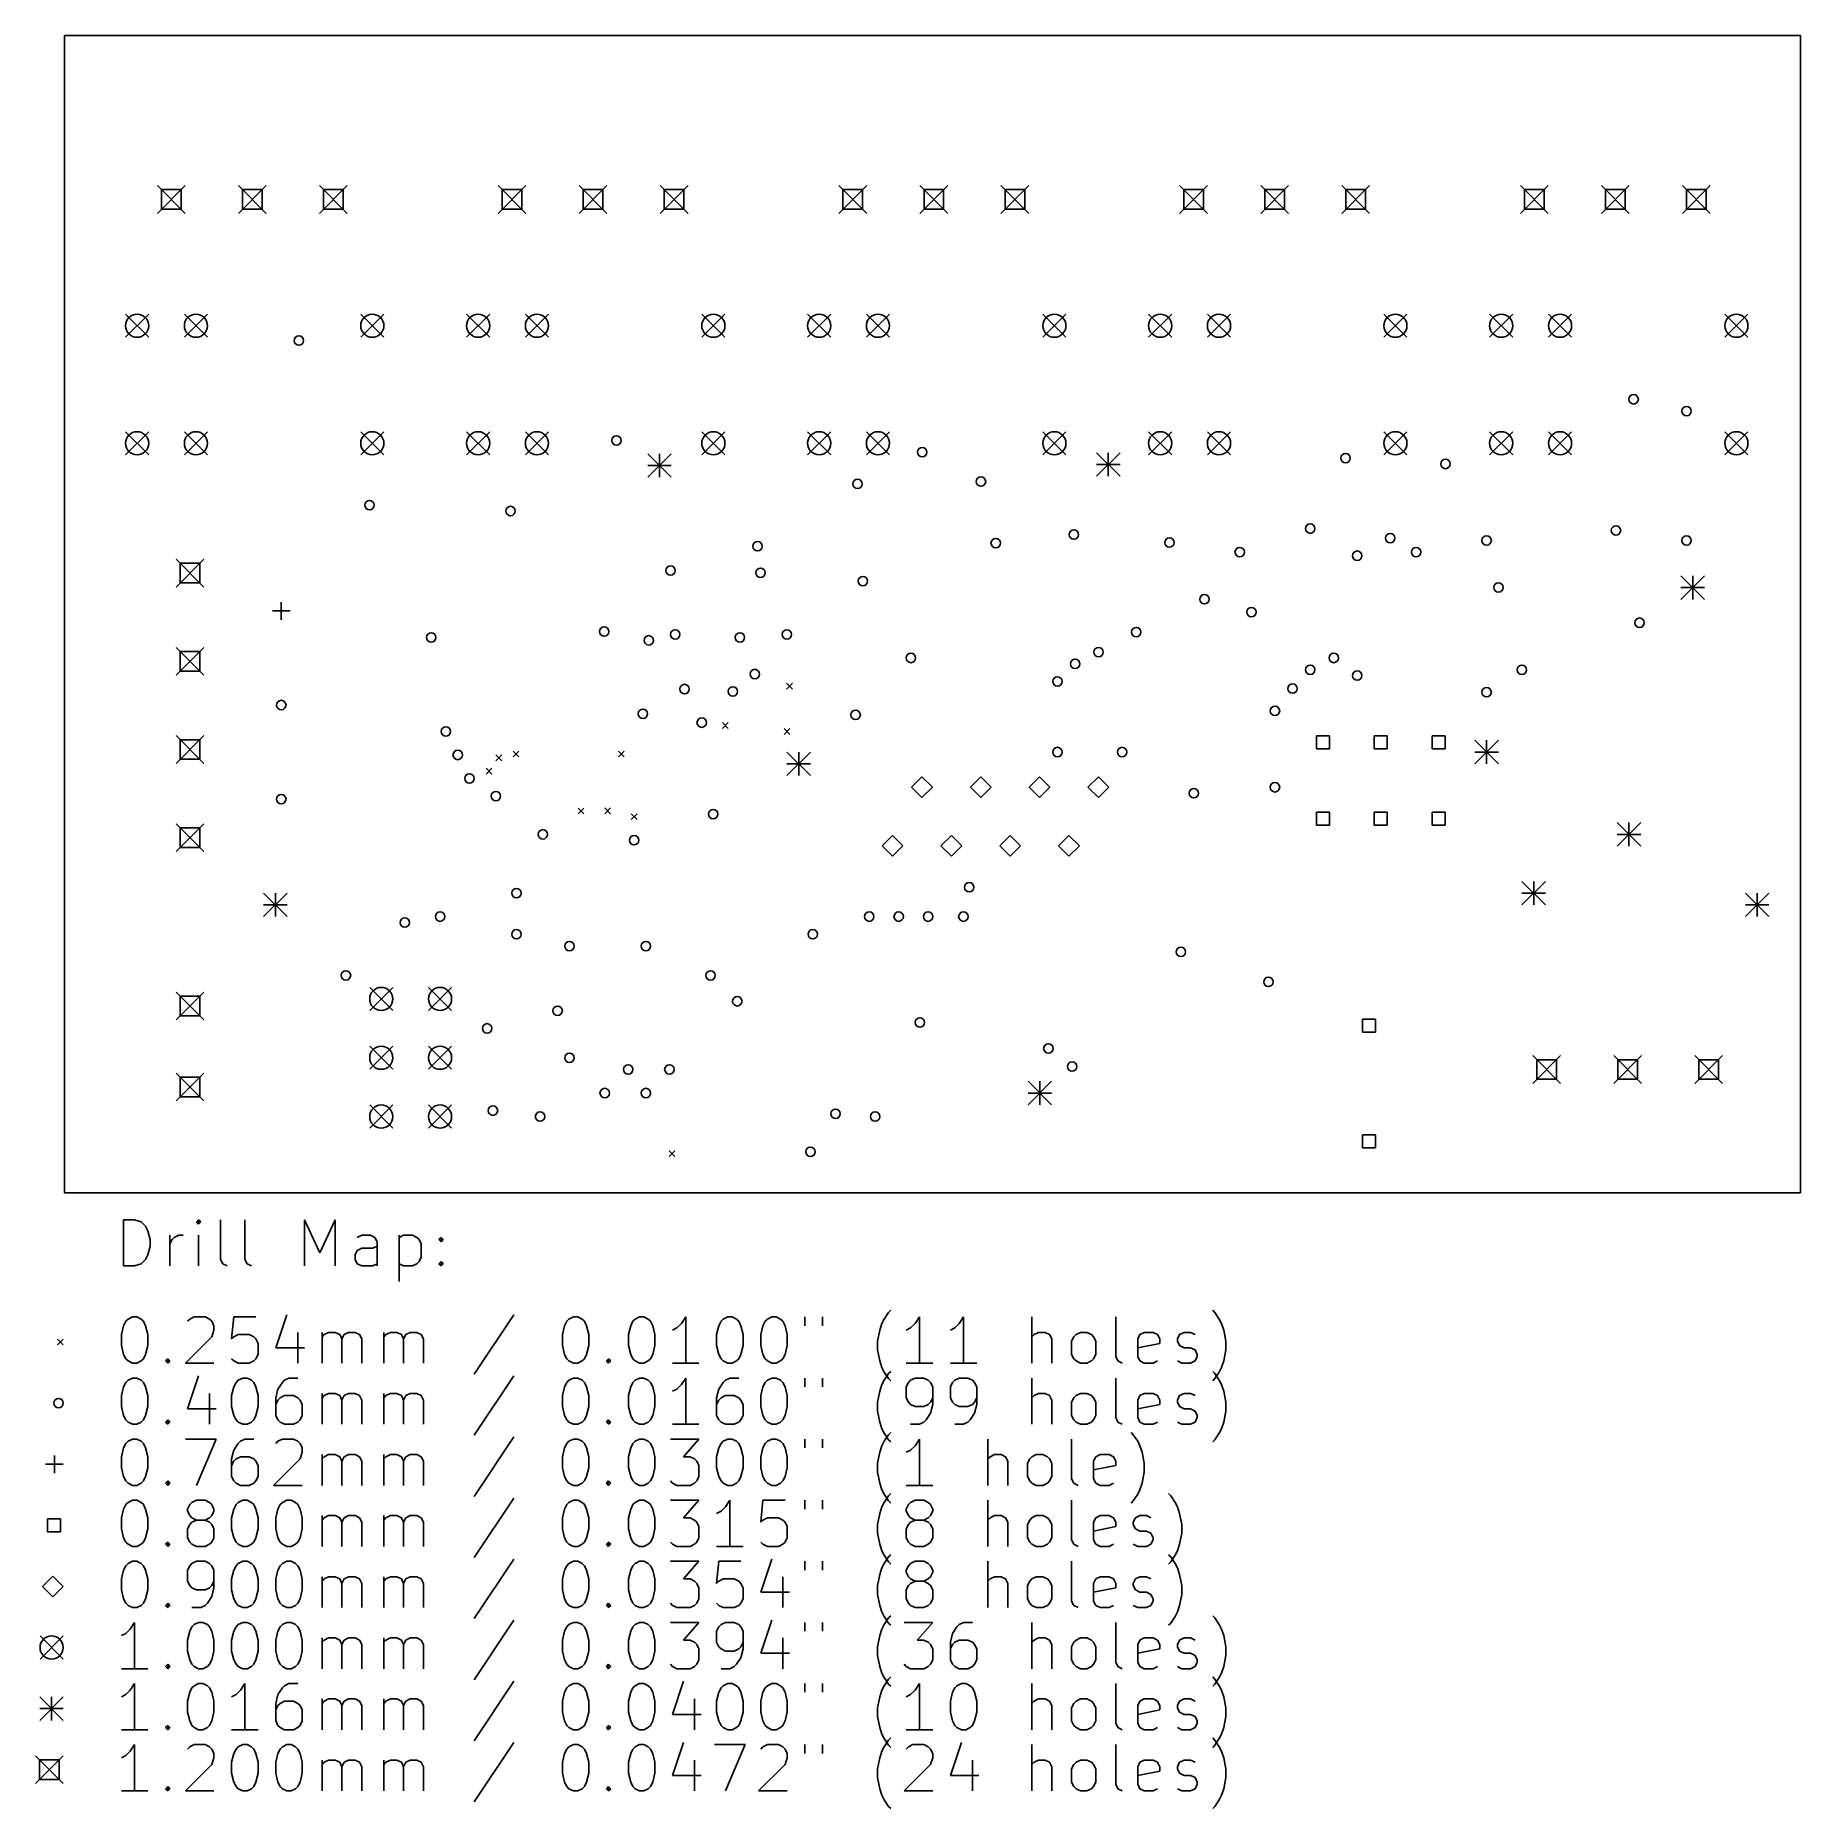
# Model space of a CAD drawing. Extents: x 1.13 to 4.13, y -4.2 to -1.18.
import ezdxf

# ---------------------------------------------------------------- set-up
doc = ezdxf.new("R2010")
doc.units = 0
doc.header["$MEASUREMENT"] = 0
doc.layers.add('BLACK', color=7, linetype='CONTINUOUS')

msp = doc.modelspace()

# ---------------------------------------------------------------- linework, layer by layer
at = {"layer": 'BLACK', "linetype": 'CONTINUOUS'}
for p, q in [((4.1339, -1.1811), (1.1811, -1.1811)), ((1.1811, -1.1811), (1.1811, -3.1496)), ((4.1339, -3.1496), (4.1339, -1.1811)), ((1.3393, -1.4365), (1.3865, -1.4837)), ((1.3865, -1.4365), (1.3393, -1.4837)), ((1.3796, -1.4434), (1.3462, -1.4434)), ((1.3462, -1.4434), (1.3462, -1.4768)), ((1.3796, -1.4768), (1.3796, -1.4434)), ((1.4771, -1.4365), (1.5243, -1.4837)), ((1.5243, -1.4365), (1.4771, -1.4837)), ((1.5174, -1.4434), (1.484, -1.4434)), ((1.484, -1.4434), (1.484, -1.4768)), ((1.5174, -1.4768), (1.5174, -1.4434)), ((1.6149, -1.4365), (1.6621, -1.4837)), ((1.6621, -1.4365), (1.6149, -1.4837)), ((1.6552, -1.4434), (1.6218, -1.4434)), ((1.6218, -1.4434), (1.6218, -1.4768)), ((1.6552, -1.4768), (1.6552, -1.4434)), ((1.9188, -1.4365), (1.9661, -1.4837)), ((1.9661, -1.4365), (1.9188, -1.4837)), ((1.9591, -1.4434), (1.9257, -1.4434)), ((1.9257, -1.4434), (1.9257, -1.4768)), ((1.9591, -1.4768), (1.9591, -1.4434)), ((2.0566, -1.4365), (2.1039, -1.4837)), ((2.1039, -1.4365), (2.0566, -1.4837)), ((2.0969, -1.4434), (2.0635, -1.4434)), ((2.0635, -1.4434), (2.0635, -1.4768)), ((2.0969, -1.4768), (2.0969, -1.4434)), ((2.1944, -1.4365), (2.2417, -1.4837)), ((2.2417, -1.4365), (2.1944, -1.4837)), ((2.2347, -1.4434), (2.2013, -1.4434)), ((2.2013, -1.4434), (2.2013, -1.4768)), ((2.2347, -1.4768), (2.2347, -1.4434)), ((2.4984, -1.4365), (2.5456, -1.4837)), ((2.5456, -1.4365), (2.4984, -1.4837)), ((2.5387, -1.4434), (2.5053, -1.4434)), ((2.5053, -1.4434), (2.5053, -1.4768)), ((2.5387, -1.4768), (2.5387, -1.4434)), ((2.6362, -1.4365), (2.6834, -1.4837)), ((2.6834, -1.4365), (2.6362, -1.4837)), ((2.6765, -1.4434), (2.6431, -1.4434)), ((2.6431, -1.4434), (2.6431, -1.4768)), ((2.6765, -1.4768), (2.6765, -1.4434)), ((2.774, -1.4365), (2.8212, -1.4837)), ((2.8212, -1.4365), (2.774, -1.4837)), ((2.8143, -1.4434), (2.7809, -1.4434)), ((2.7809, -1.4434), (2.7809, -1.4768)), ((2.8143, -1.4768), (2.8143, -1.4434)), ((3.0779, -1.4365), (3.1252, -1.4837)), ((3.1252, -1.4365), (3.0779, -1.4837)), ((3.1183, -1.4434), (3.0848, -1.4434)), ((3.0848, -1.4434), (3.0848, -1.4768)), ((3.1183, -1.4768), (3.1183, -1.4434)), ((3.2157, -1.4365), (3.263, -1.4837)), ((3.263, -1.4365), (3.2157, -1.4837)), ((3.256, -1.4434), (3.2226, -1.4434)), ((3.2226, -1.4434), (3.2226, -1.4768)), ((3.256, -1.4768), (3.256, -1.4434)), ((3.3535, -1.4365), (3.4008, -1.4837)), ((3.4008, -1.4365), (3.3535, -1.4837)), ((3.3938, -1.4434), (3.3604, -1.4434)), ((3.3604, -1.4434), (3.3604, -1.4768)), ((3.3938, -1.4768), (3.3938, -1.4434)), ((3.6575, -1.4365), (3.7047, -1.4837)), ((3.7047, -1.4365), (3.6575, -1.4837)), ((3.6978, -1.4434), (3.6644, -1.4434)), ((3.6644, -1.4434), (3.6644, -1.4768)), ((3.6978, -1.4768), (3.6978, -1.4434)), ((3.7953, -1.4365), (3.8425, -1.4837)), ((3.8425, -1.4365), (3.7953, -1.4837)), ((3.8356, -1.4434), (3.8022, -1.4434)), ((3.8022, -1.4434), (3.8022, -1.4768)), ((3.8356, -1.4768), (3.8356, -1.4434)), ((3.9331, -1.4365), (3.9803, -1.4837)), ((3.9803, -1.4365), (3.9331, -1.4837)), ((3.9734, -1.4434), (3.94, -1.4434)), ((3.94, -1.4434), (3.94, -1.4768)), ((3.9734, -1.4768), (3.9734, -1.4434)), ((1.3462, -1.4768), (1.3796, -1.4768)), ((1.484, -1.4768), (1.5174, -1.4768)), ((1.6218, -1.4768), (1.6552, -1.4768)), ((1.9257, -1.4768), (1.9591, -1.4768)), ((2.0635, -1.4768), (2.0969, -1.4768)), ((2.2013, -1.4768), (2.2347, -1.4768)), ((2.5053, -1.4768), (2.5387, -1.4768)), ((2.6431, -1.4768), (2.6765, -1.4768)), ((2.7809, -1.4768), (2.8143, -1.4768)), ((3.0848, -1.4768), (3.1183, -1.4768)), ((3.2226, -1.4768), (3.256, -1.4768)), ((3.3604, -1.4768), (3.3938, -1.4768)), ((3.6644, -1.4768), (3.6978, -1.4768)), ((3.8022, -1.4768), (3.8356, -1.4768)), ((3.94, -1.4768), (3.9734, -1.4768)), ((1.2851, -1.6551), (1.3245, -1.6945)), ((1.3245, -1.6551), (1.2851, -1.6945)), ((1.3851, -1.6551), (1.4245, -1.6945)), ((1.4245, -1.6551), (1.3851, -1.6945)), ((1.6851, -1.6551), (1.7245, -1.6945)), ((1.7245, -1.6551), (1.6851, -1.6945)), ((1.8651, -1.6551), (1.9045, -1.6945)), ((1.9045, -1.6551), (1.8651, -1.6945)), ((1.9651, -1.6551), (2.0045, -1.6945)), ((2.0045, -1.6551), (1.9651, -1.6945)), ((2.2651, -1.6551), (2.3045, -1.6945)), ((2.3045, -1.6551), (2.2651, -1.6945)), ((2.4451, -1.6551), (2.4845, -1.6945)), ((2.4845, -1.6551), (2.4451, -1.6945)), ((2.5451, -1.6551), (2.5845, -1.6945)), ((2.5845, -1.6551), (2.5451, -1.6945)), ((2.8451, -1.6551), (2.8845, -1.6945)), ((2.8845, -1.6551), (2.8451, -1.6945)), ((3.0251, -1.6551), (3.0645, -1.6945)), ((3.0645, -1.6551), (3.0251, -1.6945)), ((3.1251, -1.6551), (3.1645, -1.6945)), ((3.1645, -1.6551), (3.1251, -1.6945)), ((3.4251, -1.6551), (3.4645, -1.6945)), ((3.4645, -1.6551), (3.4251, -1.6945)), ((3.6051, -1.6551), (3.6445, -1.6945)), ((3.6445, -1.6551), (3.6051, -1.6945)), ((3.7051, -1.6551), (3.7445, -1.6945)), ((3.7445, -1.6551), (3.7051, -1.6945)), ((4.0051, -1.6551), (4.0445, -1.6945)), ((4.0445, -1.6551), (4.0051, -1.6945)), ((1.2851, -1.8551), (1.3245, -1.8945)), ((1.3245, -1.8551), (1.2851, -1.8945)), ((1.3851, -1.8551), (1.4245, -1.8945)), ((1.4245, -1.8551), (1.3851, -1.8945)), ((1.6851, -1.8551), (1.7245, -1.8945)), ((1.7245, -1.8551), (1.6851, -1.8945)), ((1.8651, -1.8551), (1.9045, -1.8945)), ((1.9045, -1.8551), (1.8651, -1.8945)), ((1.9651, -1.8551), (2.0045, -1.8945)), ((2.0045, -1.8551), (1.9651, -1.8945)), ((2.2651, -1.8551), (2.3045, -1.8945)), ((2.3045, -1.8551), (2.2651, -1.8945)), ((2.4451, -1.8551), (2.4845, -1.8945)), ((2.4845, -1.8551), (2.4451, -1.8945)), ((2.5451, -1.8551), (2.5845, -1.8945)), ((2.5845, -1.8551), (2.5451, -1.8945)), ((2.8451, -1.8551), (2.8845, -1.8945)), ((2.8845, -1.8551), (2.8451, -1.8945)), ((3.0251, -1.8551), (3.0645, -1.8945)), ((3.0645, -1.8551), (3.0251, -1.8945)), ((3.1251, -1.8551), (3.1645, -1.8945)), ((3.1645, -1.8551), (3.1251, -1.8945)), ((3.4251, -1.8551), (3.4645, -1.8945)), ((3.4645, -1.8551), (3.4251, -1.8945)), ((3.6051, -1.8551), (3.6445, -1.8945)), ((3.6445, -1.8551), (3.6051, -1.8945)), ((3.7051, -1.8551), (3.7445, -1.8945)), ((3.7445, -1.8551), (3.7051, -1.8945)), ((4.0051, -1.8551), (4.0445, -1.8945)), ((4.0445, -1.8551), (4.0051, -1.8945)), ((2.1731, -1.8925), (2.2131, -1.9325)), ((2.2131, -1.8925), (2.1731, -1.9325)), ((2.1931, -1.8925), (2.1931, -1.9325)), ((2.9365, -1.8909), (2.9765, -1.9309)), ((2.9765, -1.8909), (2.9365, -1.9309)), ((2.9565, -1.8909), (2.9565, -1.9309)), ((2.1731, -1.9125), (2.2131, -1.9125)), ((2.9365, -1.9109), (2.9765, -1.9109)), ((1.3711, -2.0721), (1.4183, -2.1193)), ((1.4183, -2.0721), (1.3711, -2.1193)), ((1.4114, -2.079), (1.378, -2.079)), ((1.378, -2.079), (1.378, -2.1124)), ((1.4114, -2.1124), (1.4114, -2.079)), ((3.9305, -2.1004), (3.9705, -2.1404)), ((3.9705, -2.1004), (3.9305, -2.1404)), ((3.9505, -2.1004), (3.9505, -2.1404)), ((1.378, -2.1124), (1.4114, -2.1124)), ((3.9305, -2.1204), (3.9705, -2.1204)), ((1.535, -2.16), (1.565, -2.16)), ((1.55, -2.145), (1.55, -2.175)), ((1.3711, -2.2221), (1.4183, -2.2693)), ((1.4183, -2.2221), (1.3711, -2.2693)), ((1.4114, -2.229), (1.378, -2.229)), ((1.378, -2.229), (1.378, -2.2624)), ((1.4114, -2.2624), (1.4114, -2.229)), ((1.378, -2.2624), (1.4114, -2.2624)), ((2.4093, -2.2831), (2.4193, -2.2931)), ((2.4193, -2.2831), (2.4093, -2.2931)), ((2.3001, -2.3498), (2.3101, -2.3598)), ((2.3101, -2.3498), (2.3001, -2.3598)), ((1.3711, -2.3721), (1.4183, -2.4193)), ((1.4183, -2.3721), (1.3711, -2.4193)), ((1.4114, -2.379), (1.378, -2.379)), ((1.378, -2.379), (1.378, -2.4124)), ((1.4114, -2.4124), (1.4114, -2.379)), ((2.405, -2.36), (2.415, -2.37)), ((2.415, -2.36), (2.405, -2.37)), ((3.3327, -2.3724), (3.3104, -2.3724)), ((3.3104, -2.3724), (3.3104, -2.3947)), ((3.3327, -2.3947), (3.3327, -2.3724)), ((3.4311, -2.3724), (3.4089, -2.3724)), ((3.4089, -2.3724), (3.4089, -2.3947)), ((3.4311, -2.3947), (3.4311, -2.3724)), ((3.5296, -2.3724), (3.5073, -2.3724)), ((3.5073, -2.3724), (3.5073, -2.3947)), ((3.5296, -2.3947), (3.5296, -2.3724)), ((3.58, -2.38), (3.62, -2.42)), ((3.62, -2.38), (3.58, -2.42)), ((3.6, -2.38), (3.6, -2.42)), ((1.378, -2.4124), (1.4114, -2.4124)), ((1.915, -2.405), (1.925, -2.415)), ((1.925, -2.405), (1.915, -2.415)), ((1.9441, -2.3984), (1.9541, -2.4084)), ((1.9541, -2.3984), (1.9441, -2.4084)), ((2.1234, -2.3984), (2.1334, -2.4084)), ((2.1334, -2.3984), (2.1234, -2.4084)), ((2.41, -2.4), (2.45, -2.44)), ((2.45, -2.4), (2.41, -2.44)), ((2.43, -2.4), (2.43, -2.44)), ((3.3104, -2.3947), (3.3327, -2.3947)), ((3.4089, -2.3947), (3.4311, -2.3947)), ((3.5073, -2.3947), (3.5296, -2.3947)), ((3.58, -2.4), (3.62, -2.4)), ((1.8982, -2.4274), (1.9082, -2.4374)), ((1.9082, -2.4274), (1.8982, -2.4374)), ((2.41, -2.42), (2.45, -2.42)), ((2.6396, -2.442), (2.6219, -2.4597)), ((2.6573, -2.4597), (2.6396, -2.442)), ((2.7396, -2.442), (2.7219, -2.4597)), ((2.7573, -2.4597), (2.7396, -2.442)), ((2.8396, -2.442), (2.8219, -2.4597)), ((2.8573, -2.4597), (2.8396, -2.442)), ((2.9396, -2.442), (2.9219, -2.4597)), ((2.9573, -2.4597), (2.9396, -2.442)), ((2.6219, -2.4597), (2.6396, -2.4774)), ((2.6396, -2.4774), (2.6573, -2.4597)), ((2.7219, -2.4597), (2.7396, -2.4774)), ((2.7396, -2.4774), (2.7573, -2.4597)), ((2.8219, -2.4597), (2.8396, -2.4774)), ((2.8396, -2.4774), (2.8573, -2.4597)), ((2.9219, -2.4597), (2.9396, -2.4774)), ((2.9396, -2.4774), (2.9573, -2.4597)), ((2.0548, -2.4954), (2.0648, -2.5054)), ((2.0648, -2.4954), (2.0548, -2.5054)), ((2.1, -2.495), (2.11, -2.505)), ((2.11, -2.495), (2.1, -2.505)), ((3.3327, -2.5024), (3.3104, -2.5024)), ((3.3104, -2.5024), (3.3104, -2.5246)), ((3.3327, -2.5246), (3.3327, -2.5024)), ((3.4311, -2.5024), (3.4089, -2.5024)), ((3.4089, -2.5024), (3.4089, -2.5246)), ((3.4311, -2.5246), (3.4311, -2.5024)), ((3.5296, -2.5024), (3.5073, -2.5024)), ((3.5073, -2.5024), (3.5073, -2.5246)), ((3.5296, -2.5246), (3.5296, -2.5024)), ((1.3711, -2.5221), (1.4183, -2.5693)), ((1.4183, -2.5221), (1.3711, -2.5693)), ((1.4114, -2.529), (1.378, -2.529)), ((1.378, -2.529), (1.378, -2.5624)), ((1.4114, -2.5624), (1.4114, -2.529)), ((2.145, -2.505), (2.155, -2.515)), ((2.155, -2.505), (2.145, -2.515)), ((3.3104, -2.5246), (3.3327, -2.5246)), ((3.4089, -2.5246), (3.4311, -2.5246)), ((3.5073, -2.5246), (3.5296, -2.5246)), ((3.8221, -2.52), (3.8621, -2.56)), ((3.8621, -2.52), (3.8221, -2.56)), ((3.8421, -2.52), (3.8421, -2.56)), ((1.378, -2.5624), (1.4114, -2.5624)), ((2.5896, -2.542), (2.5719, -2.5597)), ((2.5719, -2.5597), (2.5896, -2.5774)), ((2.6073, -2.5597), (2.5896, -2.542)), ((2.5896, -2.5774), (2.6073, -2.5597)), ((2.6896, -2.542), (2.6719, -2.5597)), ((2.6719, -2.5597), (2.6896, -2.5774)), ((2.7073, -2.5597), (2.6896, -2.542)), ((2.6896, -2.5774), (2.7073, -2.5597)), ((2.7896, -2.542), (2.7719, -2.5597)), ((2.7719, -2.5597), (2.7896, -2.5774)), ((2.8073, -2.5597), (2.7896, -2.542)), ((2.7896, -2.5774), (2.8073, -2.5597)), ((2.8896, -2.542), (2.8719, -2.5597)), ((2.8719, -2.5597), (2.8896, -2.5774)), ((2.9073, -2.5597), (2.8896, -2.542)), ((2.8896, -2.5774), (2.9073, -2.5597)), ((3.8221, -2.54), (3.8621, -2.54)), ((3.66, -2.62), (3.7, -2.66)), ((3.7, -2.62), (3.66, -2.66)), ((3.68, -2.62), (3.68, -2.66)), ((1.52, -2.64), (1.56, -2.68)), ((1.56, -2.64), (1.52, -2.68)), ((1.54, -2.64), (1.54, -2.68)), ((3.66, -2.64), (3.7, -2.64)), ((4.04, -2.64), (4.08, -2.68)), ((4.08, -2.64), (4.04, -2.68)), ((4.06, -2.64), (4.06, -2.68)), ((1.52, -2.66), (1.56, -2.66)), ((4.04, -2.66), (4.08, -2.66)), ((1.7003, -2.8003), (1.7397, -2.8397)), ((1.7397, -2.8003), (1.7003, -2.8397)), ((1.8003, -2.8003), (1.8397, -2.8397)), ((1.8397, -2.8003), (1.8003, -2.8397)), ((1.3711, -2.8082), (1.4183, -2.8554)), ((1.4183, -2.8082), (1.3711, -2.8554)), ((1.4114, -2.8151), (1.378, -2.8151)), ((1.378, -2.8151), (1.378, -2.8485)), ((1.4114, -2.8485), (1.4114, -2.8151)), ((1.378, -2.8485), (1.4114, -2.8485)), ((3.4111, -2.8543), (3.3889, -2.8543)), ((3.3889, -2.8543), (3.3889, -2.8765)), ((3.4111, -2.8765), (3.4111, -2.8543)), ((3.3889, -2.8765), (3.4111, -2.8765)), ((1.7003, -2.9003), (1.7397, -2.9397)), ((1.7397, -2.9003), (1.7003, -2.9397)), ((1.8003, -2.9003), (1.8397, -2.9397)), ((1.8397, -2.9003), (1.8003, -2.9397)), ((3.6786, -2.9164), (3.7258, -2.9636)), ((3.7258, -2.9164), (3.6786, -2.9636)), ((3.7189, -2.9233), (3.6855, -2.9233)), ((3.6855, -2.9233), (3.6855, -2.9567)), ((3.7189, -2.9567), (3.7189, -2.9233)), ((3.8164, -2.9164), (3.8636, -2.9636)), ((3.8636, -2.9164), (3.8164, -2.9636)), ((3.8567, -2.9233), (3.8233, -2.9233)), ((3.8233, -2.9233), (3.8233, -2.9567)), ((3.8567, -2.9567), (3.8567, -2.9233)), ((3.9542, -2.9164), (4.0014, -2.9636)), ((4.0014, -2.9164), (3.9542, -2.9636)), ((3.9945, -2.9233), (3.9611, -2.9233)), ((3.9611, -2.9233), (3.9611, -2.9567)), ((3.9945, -2.9567), (3.9945, -2.9233)), ((1.3711, -2.946), (1.4183, -2.9932)), ((1.4183, -2.946), (1.3711, -2.9932)), ((1.4114, -2.9529), (1.378, -2.9529)), ((1.378, -2.9529), (1.378, -2.9863)), ((1.4114, -2.9863), (1.4114, -2.9529)), ((2.82, -2.96), (2.86, -3)), ((2.86, -2.96), (2.82, -3)), ((2.82, -2.98), (2.86, -2.98)), ((2.84, -2.96), (2.84, -3)), ((3.6855, -2.9567), (3.7189, -2.9567)), ((3.8233, -2.9567), (3.8567, -2.9567)), ((3.9611, -2.9567), (3.9945, -2.9567)), ((1.378, -2.9863), (1.4114, -2.9863)), ((1.7003, -3.0003), (1.7397, -3.0397)), ((1.7397, -3.0003), (1.7003, -3.0397)), ((1.8003, -3.0003), (1.8397, -3.0397)), ((1.8397, -3.0003), (1.8003, -3.0397)), ((3.4111, -3.0511), (3.3889, -3.0511)), ((3.3889, -3.0511), (3.3889, -3.0734)), ((3.3889, -3.0734), (3.4111, -3.0734)), ((3.4111, -3.0734), (3.4111, -3.0511)), ((2.2094, -3.0782), (2.2194, -3.0882)), ((2.2194, -3.0782), (2.2094, -3.0882)), ((1.1811, -3.1496), (4.1339, -3.1496)), ((1.2818, -3.2742), (1.2818, -3.1955)), ((1.2818, -3.1955), (1.3005, -3.1955)), ((1.3005, -3.1955), (1.3118, -3.1992)), ((1.4093, -3.1955), (1.4055, -3.1992)), ((1.413, -3.1992), (1.4093, -3.1955)), ((1.4093, -3.1955), (1.4093, -3.203)), ((1.4468, -3.263), (1.4468, -3.1955)), ((1.488, -3.263), (1.488, -3.1955)), ((1.5893, -3.2742), (1.5893, -3.1955)), ((1.5893, -3.1955), (1.6155, -3.2517)), ((1.6155, -3.2517), (1.6418, -3.1955)), ((1.6418, -3.1955), (1.6418, -3.2742)), ((1.3118, -3.1992), (1.3193, -3.2067)), ((1.3193, -3.2067), (1.323, -3.2142)), ((1.323, -3.2142), (1.3268, -3.2292)), ((1.3605, -3.2742), (1.3605, -3.2217)), ((1.3643, -3.2292), (1.368, -3.2255)), ((1.368, -3.2255), (1.3755, -3.2217)), ((1.3755, -3.2217), (1.383, -3.2217)), ((1.4055, -3.1992), (1.4093, -3.203)), ((1.4093, -3.203), (1.413, -3.1992)), ((1.4093, -3.2742), (1.4093, -3.2217)), ((1.6868, -3.2217), (1.6793, -3.2255)), ((1.7017, -3.2217), (1.6868, -3.2217)), ((1.7092, -3.2255), (1.7017, -3.2217)), ((1.713, -3.233), (1.7092, -3.2255)), ((1.7505, -3.2217), (1.7505, -3.3005)), ((1.7505, -3.2255), (1.758, -3.2217)), ((1.758, -3.2217), (1.773, -3.2217)), ((1.773, -3.2217), (1.7805, -3.2255)), ((1.7805, -3.2255), (1.7842, -3.2292)), ((1.818, -3.2292), (1.8217, -3.2255)), ((1.8217, -3.2255), (1.8255, -3.2292)), ((1.8217, -3.2255), (1.8217, -3.233)), ((1.323, -3.2555), (1.3193, -3.263)), ((1.3268, -3.2405), (1.323, -3.2555)), ((1.3268, -3.2292), (1.3268, -3.2405)), ((1.3605, -3.2367), (1.3643, -3.2292)), ((1.6755, -3.2555), (1.6793, -3.248)), ((1.6755, -3.263), (1.6755, -3.2555)), ((1.6793, -3.248), (1.6868, -3.2442)), ((1.6868, -3.2442), (1.7055, -3.2442)), ((1.7055, -3.2442), (1.713, -3.2405)), ((1.713, -3.2742), (1.713, -3.233)), ((1.7842, -3.2292), (1.788, -3.2367)), ((1.788, -3.2367), (1.788, -3.2592)), ((1.8217, -3.233), (1.818, -3.2292)), ((1.8255, -3.2292), (1.8217, -3.233)), ((1.3005, -3.2742), (1.2818, -3.2742)), ((1.3118, -3.2705), (1.3005, -3.2742)), ((1.3193, -3.263), (1.3118, -3.2705)), ((1.4505, -3.2705), (1.4468, -3.263)), ((1.458, -3.2742), (1.4505, -3.2705)), ((1.4918, -3.2705), (1.488, -3.263)), ((1.4993, -3.2742), (1.4918, -3.2705)), ((1.6793, -3.2705), (1.6755, -3.263)), ((1.6868, -3.2742), (1.6793, -3.2705)), ((1.7055, -3.2742), (1.6868, -3.2742)), ((1.713, -3.2705), (1.7055, -3.2742)), ((1.758, -3.2742), (1.7505, -3.2705)), ((1.773, -3.2742), (1.758, -3.2742)), ((1.7805, -3.2705), (1.773, -3.2742)), ((1.7842, -3.2667), (1.7805, -3.2705)), ((1.788, -3.2592), (1.7842, -3.2667)), ((1.818, -3.2705), (1.8217, -3.2667)), ((1.8217, -3.2742), (1.818, -3.2705)), ((1.8217, -3.2667), (1.8255, -3.2705)), ((1.8217, -3.2667), (1.8217, -3.2742)), ((1.8255, -3.2705), (1.8217, -3.2742)), ((1.2781, -3.3908), (1.2818, -3.3758)), ((1.2818, -3.3758), (1.2856, -3.3683)), ((1.2856, -3.3683), (1.2893, -3.3646)), ((1.2893, -3.3646), (1.2968, -3.3608)), ((1.2968, -3.3608), (1.3043, -3.3608)), ((1.3043, -3.3608), (1.3118, -3.3646)), ((1.3118, -3.3646), (1.3155, -3.3683)), ((1.3155, -3.3683), (1.3193, -3.3758)), ((1.3193, -3.3758), (1.323, -3.3908)), ((1.3905, -3.3683), (1.3943, -3.3646)), ((1.3943, -3.3646), (1.4018, -3.3608)), ((1.4018, -3.3608), (1.4205, -3.3608)), ((1.4205, -3.3608), (1.428, -3.3646)), ((1.428, -3.3646), (1.4318, -3.3683)), ((1.4318, -3.3683), (1.4355, -3.3758)), ((1.4355, -3.3758), (1.4355, -3.3833)), ((1.4693, -3.3608), (1.4655, -3.3983)), ((1.5068, -3.3608), (1.4693, -3.3608)), ((1.5593, -3.3571), (1.5405, -3.4133)), ((1.9455, -3.3571), (1.878, -3.4583)), ((2.028, -3.3908), (2.0317, -3.3758)), ((2.0317, -3.3758), (2.0355, -3.3683)), ((2.0355, -3.3683), (2.0392, -3.3646)), ((2.0392, -3.3646), (2.0467, -3.3608)), ((2.0467, -3.3608), (2.0542, -3.3608)), ((2.0542, -3.3608), (2.0617, -3.3646)), ((2.0617, -3.3646), (2.0655, -3.3683)), ((2.0655, -3.3683), (2.0692, -3.3758)), ((2.0692, -3.3758), (2.073, -3.3908)), ((2.1404, -3.3908), (2.1442, -3.3758)), ((2.1442, -3.3758), (2.1479, -3.3683)), ((2.1479, -3.3683), (2.1517, -3.3646)), ((2.1517, -3.3646), (2.1592, -3.3608)), ((2.1592, -3.3608), (2.1667, -3.3608)), ((2.1667, -3.3608), (2.1742, -3.3646)), ((2.1742, -3.3646), (2.1779, -3.3683)), ((2.1779, -3.3683), (2.1817, -3.3758)), ((2.1817, -3.3758), (2.1854, -3.3908)), ((2.2304, -3.3721), (2.2229, -3.3796)), ((2.2379, -3.3608), (2.2304, -3.3721)), ((2.2379, -3.4396), (2.2379, -3.3608)), ((2.2904, -3.3908), (2.2942, -3.3758)), ((2.2942, -3.3758), (2.2979, -3.3683)), ((2.2979, -3.3683), (2.3017, -3.3646)), ((2.3017, -3.3646), (2.3092, -3.3608)), ((2.3092, -3.3608), (2.3167, -3.3608)), ((2.3167, -3.3608), (2.3242, -3.3646)), ((2.3242, -3.3646), (2.3279, -3.3683)), ((2.3279, -3.3683), (2.3317, -3.3758)), ((2.3317, -3.3758), (2.3354, -3.3908)), ((2.3654, -3.3908), (2.3692, -3.3758)), ((2.3692, -3.3758), (2.3729, -3.3683)), ((2.3729, -3.3683), (2.3767, -3.3646)), ((2.3767, -3.3646), (2.3842, -3.3608)), ((2.3842, -3.3608), (2.3917, -3.3608)), ((2.3917, -3.3608), (2.3992, -3.3646)), ((2.3992, -3.3646), (2.4029, -3.3683)), ((2.4029, -3.3683), (2.4067, -3.3758)), ((2.4067, -3.3758), (2.4104, -3.3908)), ((2.4404, -3.3608), (2.4404, -3.3758)), ((2.4704, -3.3608), (2.4704, -3.3758)), ((2.5679, -3.3833), (2.5716, -3.3721)), ((2.5716, -3.3721), (2.5754, -3.3646)), ((2.5754, -3.3646), (2.5829, -3.3533)), ((2.5829, -3.3533), (2.5866, -3.3496)), ((2.6279, -3.3721), (2.6204, -3.3796)), ((2.6354, -3.3608), (2.6279, -3.3721)), ((2.6354, -3.4396), (2.6354, -3.3608)), ((2.7029, -3.3721), (2.6954, -3.3796)), ((2.7104, -3.3608), (2.7029, -3.3721)), ((2.7104, -3.4396), (2.7104, -3.3608)), ((2.8266, -3.4396), (2.8266, -3.3608)), ((2.9691, -3.4283), (2.9691, -3.3608)), ((3.1378, -3.3533), (3.1341, -3.3496)), ((3.1453, -3.3646), (3.1378, -3.3533)), ((3.1491, -3.3721), (3.1453, -3.3646)), ((3.1528, -3.3833), (3.1491, -3.3721)), ((1.1691, -3.3985), (1.1791, -3.4085)), ((1.1791, -3.3985), (1.1691, -3.4085)), ((1.2781, -3.4096), (1.2781, -3.3908)), ((1.323, -3.3908), (1.323, -3.4096)), ((1.4318, -3.3946), (1.3868, -3.4396)), ((1.4355, -3.3833), (1.4318, -3.3946)), ((1.4655, -3.3983), (1.4693, -3.3946)), ((1.4693, -3.3946), (1.4768, -3.3908)), ((1.4768, -3.3908), (1.4955, -3.3908)), ((1.4955, -3.3908), (1.503, -3.3946)), ((1.503, -3.3946), (1.5068, -3.3983)), ((1.5068, -3.3983), (1.5105, -3.4058)), ((1.5105, -3.4058), (1.5105, -3.4246)), ((1.578, -3.3871), (1.578, -3.4396)), ((1.6193, -3.4396), (1.6193, -3.3871)), ((1.6193, -3.3946), (1.623, -3.3908)), ((1.623, -3.3908), (1.6305, -3.3871)), ((1.6305, -3.3871), (1.6418, -3.3871)), ((1.6418, -3.3871), (1.6493, -3.3908)), ((1.6493, -3.3908), (1.653, -3.3983)), ((1.653, -3.3983), (1.6568, -3.3908)), ((1.653, -3.3983), (1.653, -3.4396)), ((1.6568, -3.3908), (1.6643, -3.3871)), ((1.6643, -3.3871), (1.6755, -3.3871)), ((1.6755, -3.3871), (1.683, -3.3908)), ((1.683, -3.3908), (1.6868, -3.3983)), ((1.6868, -3.3983), (1.6868, -3.4396)), ((1.7242, -3.4396), (1.7242, -3.3871)), ((1.7242, -3.3946), (1.728, -3.3908)), ((1.728, -3.3908), (1.7355, -3.3871)), ((1.7355, -3.3871), (1.7467, -3.3871)), ((1.7467, -3.3871), (1.7542, -3.3908)), ((1.7542, -3.3908), (1.758, -3.3983)), ((1.758, -3.3983), (1.7617, -3.3908)), ((1.758, -3.3983), (1.758, -3.4396)), ((1.7617, -3.3908), (1.7692, -3.3871)), ((1.7692, -3.3871), (1.7805, -3.3871)), ((1.7805, -3.3871), (1.788, -3.3908)), ((1.788, -3.3908), (1.7917, -3.3983)), ((1.7917, -3.3983), (1.7917, -3.4396)), ((2.028, -3.4096), (2.028, -3.3908)), ((2.073, -3.3908), (2.073, -3.4096)), ((2.1404, -3.4096), (2.1404, -3.3908)), ((2.1854, -3.3908), (2.1854, -3.4096)), ((2.2229, -3.3796), (2.2154, -3.3833)), ((2.2904, -3.4096), (2.2904, -3.3908)), ((2.3354, -3.3908), (2.3354, -3.4096)), ((2.3654, -3.4096), (2.3654, -3.3908)), ((2.4104, -3.3908), (2.4104, -3.4096)), ((2.5641, -3.4021), (2.5679, -3.3833)), ((2.5641, -3.4171), (2.5641, -3.4021)), ((2.6204, -3.3796), (2.6129, -3.3833)), ((2.6954, -3.3796), (2.6879, -3.3833)), ((2.8304, -3.3908), (2.8266, -3.3946)), ((2.8379, -3.3871), (2.8304, -3.3908)), ((2.8491, -3.3871), (2.8379, -3.3871)), ((2.8566, -3.3908), (2.8491, -3.3871)), ((2.8604, -3.3983), (2.8566, -3.3908)), ((2.8604, -3.4396), (2.8604, -3.3983)), ((2.8941, -3.4021), (2.8979, -3.3946)), ((2.8941, -3.4246), (2.8941, -3.4021)), ((2.8979, -3.3946), (2.9016, -3.3908)), ((2.9016, -3.3908), (2.9091, -3.3871)), ((2.9091, -3.3871), (2.9203, -3.3871)), ((2.9203, -3.3871), (2.9278, -3.3908)), ((2.9278, -3.3908), (2.9316, -3.3946)), ((2.9316, -3.3946), (2.9353, -3.4021)), ((2.9353, -3.4021), (2.9353, -3.4246)), ((3.0066, -3.3983), (3.0103, -3.3908)), ((3.0066, -3.4283), (3.0066, -3.3983)), ((3.0441, -3.4058), (3.0066, -3.4133)), ((3.0103, -3.3908), (3.0178, -3.3871)), ((3.0178, -3.3871), (3.0328, -3.3871)), ((3.0328, -3.3871), (3.0403, -3.3908)), ((3.0403, -3.3908), (3.0441, -3.3983)), ((3.0441, -3.3983), (3.0441, -3.4058)), ((3.0741, -3.3983), (3.0778, -3.3908)), ((3.0741, -3.4021), (3.0741, -3.3983)), ((3.0778, -3.4096), (3.0741, -3.4021)), ((3.0778, -3.3908), (3.0853, -3.3871)), ((3.0853, -3.3871), (3.0966, -3.3871)), ((3.0966, -3.3871), (3.1041, -3.3908)), ((3.1566, -3.4021), (3.1528, -3.3833)), ((3.1566, -3.4171), (3.1566, -3.4021)), ((1.2818, -3.4246), (1.2781, -3.4096)), ((1.2856, -3.4321), (1.2818, -3.4246)), ((1.2893, -3.4358), (1.2856, -3.4321)), ((1.2968, -3.4396), (1.2893, -3.4358)), ((1.3118, -3.4358), (1.3043, -3.4396)), ((1.3155, -3.4321), (1.3118, -3.4358)), ((1.3193, -3.4246), (1.3155, -3.4321)), ((1.323, -3.4096), (1.3193, -3.4246)), ((1.353, -3.4358), (1.3568, -3.4321)), ((1.3568, -3.4396), (1.353, -3.4358)), ((1.3568, -3.4321), (1.3605, -3.4358)), ((1.3568, -3.4321), (1.3568, -3.4396)), ((1.3605, -3.4358), (1.3568, -3.4396)), ((1.4693, -3.4358), (1.4655, -3.4321)), ((1.4768, -3.4396), (1.4693, -3.4358)), ((1.503, -3.4358), (1.4955, -3.4396)), ((1.5068, -3.4321), (1.503, -3.4358)), ((1.5105, -3.4246), (1.5068, -3.4321)), ((1.5405, -3.4133), (1.5893, -3.4133)), ((2.0317, -3.4246), (2.028, -3.4096)), ((2.0355, -3.4321), (2.0317, -3.4246)), ((2.0392, -3.4358), (2.0355, -3.4321)), ((2.0467, -3.4396), (2.0392, -3.4358)), ((2.0617, -3.4358), (2.0542, -3.4396)), ((2.0655, -3.4321), (2.0617, -3.4358)), ((2.0692, -3.4246), (2.0655, -3.4321)), ((2.073, -3.4096), (2.0692, -3.4246)), ((2.1029, -3.4358), (2.1067, -3.4321)), ((2.1067, -3.4396), (2.1029, -3.4358)), ((2.1067, -3.4321), (2.1104, -3.4358)), ((2.1067, -3.4321), (2.1067, -3.4396)), ((2.1104, -3.4358), (2.1067, -3.4396)), ((2.1442, -3.4246), (2.1404, -3.4096)), ((2.1479, -3.4321), (2.1442, -3.4246)), ((2.1517, -3.4358), (2.1479, -3.4321)), ((2.1592, -3.4396), (2.1517, -3.4358)), ((2.1742, -3.4358), (2.1667, -3.4396)), ((2.1779, -3.4321), (2.1742, -3.4358)), ((2.1817, -3.4246), (2.1779, -3.4321)), ((2.1854, -3.4096), (2.1817, -3.4246)), ((2.2942, -3.4246), (2.2904, -3.4096)), ((2.2979, -3.4321), (2.2942, -3.4246)), ((2.3017, -3.4358), (2.2979, -3.4321)), ((2.3092, -3.4396), (2.3017, -3.4358)), ((2.3242, -3.4358), (2.3167, -3.4396)), ((2.3279, -3.4321), (2.3242, -3.4358)), ((2.3317, -3.4246), (2.3279, -3.4321)), ((2.3354, -3.4096), (2.3317, -3.4246)), ((2.3692, -3.4246), (2.3654, -3.4096)), ((2.3729, -3.4321), (2.3692, -3.4246)), ((2.3767, -3.4358), (2.3729, -3.4321)), ((2.3842, -3.4396), (2.3767, -3.4358)), ((2.3992, -3.4358), (2.3917, -3.4396)), ((2.4029, -3.4321), (2.3992, -3.4358)), ((2.4067, -3.4246), (2.4029, -3.4321)), ((2.4104, -3.4096), (2.4067, -3.4246)), ((2.5679, -3.4358), (2.5641, -3.4171)), ((2.5716, -3.4471), (2.5679, -3.4358)), ((2.8979, -3.4321), (2.8941, -3.4246)), ((2.9016, -3.4358), (2.8979, -3.4321)), ((2.9091, -3.4396), (2.9016, -3.4358)), ((2.9278, -3.4358), (2.9203, -3.4396)), ((2.9316, -3.4321), (2.9278, -3.4358)), ((2.9353, -3.4246), (2.9316, -3.4321)), ((2.9728, -3.4358), (2.9691, -3.4283)), ((2.9803, -3.4396), (2.9728, -3.4358)), ((3.0103, -3.4358), (3.0066, -3.4283)), ((3.0178, -3.4396), (3.0103, -3.4358)), ((3.0403, -3.4358), (3.0328, -3.4396)), ((3.0741, -3.4358), (3.0816, -3.4396)), ((3.0853, -3.4133), (3.0778, -3.4096)), ((3.0966, -3.4133), (3.0853, -3.4133)), ((3.1041, -3.4171), (3.0966, -3.4133)), ((3.0966, -3.4396), (3.1041, -3.4358)), ((3.1078, -3.4246), (3.1041, -3.4171)), ((3.1041, -3.4358), (3.1078, -3.4283)), ((3.1078, -3.4283), (3.1078, -3.4246)), ((3.1491, -3.4471), (3.1528, -3.4358)), ((3.1528, -3.4358), (3.1566, -3.4171)), ((1.2893, -3.4685), (1.2968, -3.4648)), ((1.3043, -3.4396), (1.2968, -3.4396)), ((1.2968, -3.4648), (1.3043, -3.4648)), ((1.3043, -3.4648), (1.3118, -3.4685)), ((1.3868, -3.4396), (1.4355, -3.4396)), ((1.4093, -3.461), (1.3905, -3.5173)), ((1.4955, -3.4396), (1.4768, -3.4396)), ((1.4768, -3.4685), (1.4843, -3.4648)), ((1.4843, -3.4648), (1.4918, -3.4648)), ((1.4918, -3.4648), (1.4993, -3.4685)), ((1.563, -3.4648), (1.5555, -3.4685)), ((1.578, -3.4648), (1.563, -3.4648)), ((1.9455, -3.461), (1.878, -3.5622)), ((2.0392, -3.4685), (2.0467, -3.4648)), ((2.0542, -3.4396), (2.0467, -3.4396)), ((2.0467, -3.4648), (2.0542, -3.4648)), ((2.0542, -3.4648), (2.0617, -3.4685)), ((2.1517, -3.4685), (2.1592, -3.4648)), ((2.1667, -3.4396), (2.1592, -3.4396)), ((2.1592, -3.4648), (2.1667, -3.4648)), ((2.1667, -3.4648), (2.1742, -3.4685)), ((2.2604, -3.4396), (2.2154, -3.4396)), ((2.2379, -3.4648), (2.2304, -3.476)), ((2.2379, -3.5435), (2.2379, -3.4648)), ((2.3129, -3.4648), (2.3054, -3.4685)), ((2.3167, -3.4396), (2.3092, -3.4396)), ((2.3279, -3.4648), (2.3129, -3.4648)), ((2.3767, -3.4685), (2.3842, -3.4648)), ((2.3917, -3.4396), (2.3842, -3.4396)), ((2.3842, -3.4648), (2.3917, -3.4648)), ((2.3917, -3.4648), (2.3992, -3.4685)), ((2.4404, -3.4648), (2.4404, -3.4798)), ((2.4704, -3.4648), (2.4704, -3.4798)), ((2.5754, -3.4546), (2.5716, -3.4471)), ((2.5829, -3.4658), (2.5754, -3.4546)), ((2.5754, -3.4685), (2.5829, -3.4573)), ((2.5829, -3.4573), (2.5866, -3.4535)), ((2.5866, -3.4696), (2.5829, -3.4658)), ((2.6579, -3.4396), (2.6129, -3.4396)), ((2.6279, -3.4648), (2.6204, -3.4685)), ((2.6429, -3.4648), (2.6279, -3.4648)), ((2.6504, -3.4685), (2.6429, -3.4648)), ((2.7329, -3.4396), (2.6879, -3.4396)), ((2.7029, -3.4648), (2.6954, -3.4685)), ((2.7179, -3.4648), (2.7029, -3.4648)), ((2.7254, -3.4685), (2.7179, -3.4648)), ((2.8266, -3.5435), (2.8266, -3.4648)), ((2.9203, -3.4396), (2.9091, -3.4396)), ((2.9691, -3.5322), (2.9691, -3.4648)), ((3.0328, -3.4396), (3.0178, -3.4396)), ((3.0816, -3.4396), (3.0966, -3.4396)), ((3.1378, -3.4573), (3.1341, -3.4535)), ((3.1341, -3.4696), (3.1378, -3.4658)), ((3.1378, -3.4658), (3.1453, -3.4546)), ((3.1453, -3.4685), (3.1378, -3.4573)), ((3.1453, -3.4546), (3.1491, -3.4471)), ((1.2781, -3.4948), (1.2818, -3.4798)), ((1.2781, -3.5135), (1.2781, -3.4948)), ((1.2818, -3.4798), (1.2856, -3.4723)), ((1.2856, -3.4723), (1.2893, -3.4685)), ((1.3118, -3.4685), (1.3155, -3.4723)), ((1.3155, -3.4723), (1.3193, -3.4798)), ((1.3193, -3.4798), (1.323, -3.4948)), ((1.323, -3.4948), (1.323, -3.5135)), ((1.428, -3.491), (1.428, -3.5435)), ((1.4655, -3.4948), (1.4693, -3.4798)), ((1.4655, -3.5135), (1.4655, -3.4948)), ((1.4693, -3.4798), (1.473, -3.4723)), ((1.473, -3.4723), (1.4768, -3.4685)), ((1.4993, -3.4685), (1.503, -3.4723)), ((1.503, -3.4723), (1.5068, -3.4798)), ((1.5068, -3.4798), (1.5105, -3.4948)), ((1.5105, -3.4948), (1.5105, -3.5135)), ((1.5443, -3.4835), (1.5405, -3.4985)), ((1.5405, -3.4985), (1.5405, -3.5285)), ((1.5518, -3.4723), (1.5443, -3.4835)), ((1.548, -3.4985), (1.5443, -3.5023)), ((1.5555, -3.4948), (1.548, -3.4985)), ((1.5555, -3.4685), (1.5518, -3.4723)), ((1.5705, -3.4948), (1.5555, -3.4948)), ((1.578, -3.4985), (1.5705, -3.4948)), ((1.5818, -3.5023), (1.578, -3.4985)), ((1.6193, -3.5435), (1.6193, -3.491)), ((1.6193, -3.4985), (1.623, -3.4948)), ((1.623, -3.4948), (1.6305, -3.491)), ((1.6305, -3.491), (1.6418, -3.491)), ((1.6418, -3.491), (1.6493, -3.4948)), ((1.6493, -3.4948), (1.653, -3.5023)), ((1.653, -3.5023), (1.6568, -3.4948)), ((1.6568, -3.4948), (1.6643, -3.491)), ((1.6643, -3.491), (1.6755, -3.491)), ((1.6755, -3.491), (1.683, -3.4948)), ((1.683, -3.4948), (1.6868, -3.5023)), ((1.7242, -3.5435), (1.7242, -3.491)), ((1.7242, -3.4985), (1.728, -3.4948)), ((1.728, -3.4948), (1.7355, -3.491)), ((1.7355, -3.491), (1.7467, -3.491)), ((1.7467, -3.491), (1.7542, -3.4948)), ((1.7542, -3.4948), (1.758, -3.5023)), ((1.758, -3.5023), (1.7617, -3.4948)), ((1.7617, -3.4948), (1.7692, -3.491)), ((1.7692, -3.491), (1.7805, -3.491)), ((1.7805, -3.491), (1.788, -3.4948)), ((1.788, -3.4948), (1.7917, -3.5023)), ((2.028, -3.4948), (2.0317, -3.4798)), ((2.028, -3.5135), (2.028, -3.4948)), ((2.0317, -3.4798), (2.0355, -3.4723)), ((2.0355, -3.4723), (2.0392, -3.4685)), ((2.0617, -3.4685), (2.0655, -3.4723)), ((2.0655, -3.4723), (2.0692, -3.4798)), ((2.0692, -3.4798), (2.073, -3.4948)), ((2.073, -3.4948), (2.073, -3.5135)), ((2.1404, -3.4948), (2.1442, -3.4798)), ((2.1404, -3.5135), (2.1404, -3.4948)), ((2.1442, -3.4798), (2.1479, -3.4723)), ((2.1479, -3.4723), (2.1517, -3.4685)), ((2.1742, -3.4685), (2.1779, -3.4723)), ((2.1779, -3.4723), (2.1817, -3.4798)), ((2.1817, -3.4798), (2.1854, -3.4948)), ((2.1854, -3.4948), (2.1854, -3.5135)), ((2.2229, -3.4835), (2.2154, -3.4873)), ((2.2304, -3.476), (2.2229, -3.4835)), ((2.2942, -3.4835), (2.2904, -3.4985)), ((2.2904, -3.4985), (2.2904, -3.5285)), ((2.3017, -3.4723), (2.2942, -3.4835)), ((2.2979, -3.4985), (2.2942, -3.5023)), ((2.3054, -3.4948), (2.2979, -3.4985)), ((2.3054, -3.4685), (2.3017, -3.4723)), ((2.3204, -3.4948), (2.3054, -3.4948)), ((2.3279, -3.4985), (2.3204, -3.4948)), ((2.3317, -3.5023), (2.3279, -3.4985)), ((2.3654, -3.4948), (2.3692, -3.4798)), ((2.3654, -3.5135), (2.3654, -3.4948)), ((2.3692, -3.4798), (2.3729, -3.4723)), ((2.3729, -3.4723), (2.3767, -3.4685)), ((2.3992, -3.4685), (2.4029, -3.4723)), ((2.4029, -3.4723), (2.4067, -3.4798)), ((2.4067, -3.4798), (2.4104, -3.4948)), ((2.4104, -3.4948), (2.4104, -3.5135)), ((2.5641, -3.506), (2.5679, -3.4873)), ((2.5679, -3.4873), (2.5716, -3.476)), ((2.5716, -3.476), (2.5754, -3.4685)), ((2.6166, -3.4723), (2.6129, -3.4798)), ((2.6129, -3.4798), (2.6129, -3.4985)), ((2.6129, -3.4985), (2.6166, -3.506)), ((2.6204, -3.4685), (2.6166, -3.4723)), ((2.6541, -3.4723), (2.6504, -3.4685)), ((2.6579, -3.4798), (2.6541, -3.4723)), ((2.6541, -3.506), (2.6579, -3.4985)), ((2.6579, -3.5098), (2.6579, -3.4798)), ((2.6916, -3.4723), (2.6879, -3.4798)), ((2.6879, -3.4798), (2.6879, -3.4985)), ((2.6879, -3.4985), (2.6916, -3.506)), ((2.6954, -3.4685), (2.6916, -3.4723)), ((2.7291, -3.4723), (2.7254, -3.4685)), ((2.7329, -3.4798), (2.7291, -3.4723)), ((2.7291, -3.506), (2.7329, -3.4985)), ((2.7329, -3.5098), (2.7329, -3.4798)), ((2.8304, -3.4948), (2.8266, -3.4985)), ((2.8379, -3.491), (2.8304, -3.4948)), ((2.8491, -3.491), (2.8379, -3.491)), ((2.8566, -3.4948), (2.8491, -3.491)), ((2.8604, -3.5023), (2.8566, -3.4948)), ((2.8941, -3.506), (2.8979, -3.4985)), ((2.8979, -3.4985), (2.9016, -3.4948)), ((2.9016, -3.4948), (2.9091, -3.491)), ((2.9091, -3.491), (2.9203, -3.491)), ((2.9203, -3.491), (2.9278, -3.4948)), ((2.9278, -3.4948), (2.9316, -3.4985)), ((2.9316, -3.4985), (2.9353, -3.506)), ((3.0066, -3.5023), (3.0103, -3.4948)), ((3.0103, -3.4948), (3.0178, -3.491)), ((3.0178, -3.491), (3.0328, -3.491)), ((3.0328, -3.491), (3.0403, -3.4948)), ((3.0403, -3.4948), (3.0441, -3.5023)), ((3.0741, -3.5023), (3.0778, -3.4948)), ((3.0778, -3.4948), (3.0853, -3.491)), ((3.0853, -3.491), (3.0966, -3.491)), ((3.0966, -3.491), (3.1041, -3.4948)), ((3.1491, -3.476), (3.1453, -3.4685)), ((3.1528, -3.4873), (3.1491, -3.476)), ((3.1566, -3.506), (3.1528, -3.4873)), ((1.2818, -3.5285), (1.2781, -3.5135)), ((1.2856, -3.536), (1.2818, -3.5285)), ((1.3193, -3.5285), (1.3155, -3.536)), ((1.323, -3.5135), (1.3193, -3.5285)), ((1.3905, -3.5173), (1.4393, -3.5173)), ((1.4693, -3.5285), (1.4655, -3.5135)), ((1.473, -3.536), (1.4693, -3.5285)), ((1.5068, -3.5285), (1.503, -3.536)), ((1.5105, -3.5135), (1.5068, -3.5285)), ((1.5443, -3.5023), (1.5405, -3.5098)), ((1.5405, -3.5285), (1.5443, -3.536)), ((1.5855, -3.5098), (1.5818, -3.5023)), ((1.5818, -3.536), (1.5855, -3.5285)), ((1.5855, -3.5285), (1.5855, -3.5098)), ((1.653, -3.5023), (1.653, -3.5435)), ((1.6868, -3.5023), (1.6868, -3.5435)), ((1.758, -3.5023), (1.758, -3.5435)), ((1.7917, -3.5023), (1.7917, -3.5435)), ((2.0317, -3.5285), (2.028, -3.5135)), ((2.0355, -3.536), (2.0317, -3.5285)), ((2.0692, -3.5285), (2.0655, -3.536)), ((2.073, -3.5135), (2.0692, -3.5285)), ((2.1442, -3.5285), (2.1404, -3.5135)), ((2.1479, -3.536), (2.1442, -3.5285)), ((2.1817, -3.5285), (2.1779, -3.536)), ((2.1854, -3.5135), (2.1817, -3.5285)), ((2.2942, -3.5023), (2.2904, -3.5098)), ((2.2904, -3.5285), (2.2942, -3.536)), ((2.3354, -3.5098), (2.3317, -3.5023)), ((2.3317, -3.536), (2.3354, -3.5285)), ((2.3354, -3.5285), (2.3354, -3.5098)), ((2.3692, -3.5285), (2.3654, -3.5135)), ((2.3729, -3.536), (2.3692, -3.5285)), ((2.4067, -3.5285), (2.4029, -3.536)), ((2.4104, -3.5135), (2.4067, -3.5285)), ((2.5641, -3.521), (2.5641, -3.506)), ((2.5679, -3.5397), (2.5641, -3.521)), ((2.6166, -3.506), (2.6204, -3.5098)), ((2.6204, -3.5098), (2.6279, -3.5135)), ((2.6279, -3.5135), (2.6429, -3.5135)), ((2.6429, -3.5135), (2.6504, -3.5098)), ((2.6466, -3.536), (2.6541, -3.5247)), ((2.6504, -3.5098), (2.6541, -3.506)), ((2.6541, -3.5247), (2.6579, -3.5098)), ((2.6916, -3.506), (2.6954, -3.5098)), ((2.6954, -3.5098), (2.7029, -3.5135)), ((2.7029, -3.5135), (2.7179, -3.5135)), ((2.7179, -3.5135), (2.7254, -3.5098)), ((2.7216, -3.536), (2.7291, -3.5247)), ((2.7254, -3.5098), (2.7291, -3.506)), ((2.7291, -3.5247), (2.7329, -3.5098)), ((2.8604, -3.5435), (2.8604, -3.5023)), ((2.8941, -3.5285), (2.8941, -3.506)), ((2.8979, -3.536), (2.8941, -3.5285)), ((2.9353, -3.5285), (2.9316, -3.536)), ((2.9353, -3.506), (2.9353, -3.5285)), ((3.0066, -3.5322), (3.0066, -3.5023)), ((3.0441, -3.5098), (3.0066, -3.5173)), ((3.0441, -3.5023), (3.0441, -3.5098)), ((3.0741, -3.506), (3.0741, -3.5023)), ((3.0778, -3.5135), (3.0741, -3.506)), ((3.0853, -3.5173), (3.0778, -3.5135)), ((3.0966, -3.5173), (3.0853, -3.5173)), ((3.1041, -3.521), (3.0966, -3.5173)), ((3.1078, -3.5285), (3.1041, -3.521)), ((3.1078, -3.5322), (3.1078, -3.5285)), ((3.1528, -3.5397), (3.1566, -3.521)), ((3.1566, -3.521), (3.1566, -3.506)), ((1.2893, -3.5397), (1.2856, -3.536)), ((1.2968, -3.5435), (1.2893, -3.5397)), ((1.3043, -3.5435), (1.2968, -3.5435)), ((1.3118, -3.5397), (1.3043, -3.5435)), ((1.3155, -3.536), (1.3118, -3.5397)), ((1.353, -3.5397), (1.3568, -3.536)), ((1.3568, -3.5435), (1.353, -3.5397)), ((1.3568, -3.536), (1.3605, -3.5397)), ((1.3568, -3.536), (1.3568, -3.5435)), ((1.3605, -3.5397), (1.3568, -3.5435)), ((1.4768, -3.5397), (1.473, -3.536)), ((1.4843, -3.5435), (1.4768, -3.5397)), ((1.4918, -3.5435), (1.4843, -3.5435)), ((1.4993, -3.5397), (1.4918, -3.5435)), ((1.503, -3.536), (1.4993, -3.5397)), ((1.5443, -3.536), (1.548, -3.5397)), ((1.548, -3.5397), (1.5555, -3.5435)), ((1.5555, -3.5435), (1.5705, -3.5435)), ((1.5705, -3.5435), (1.578, -3.5397)), ((1.578, -3.5397), (1.5818, -3.536)), ((2.0392, -3.5397), (2.0355, -3.536)), ((2.0467, -3.5435), (2.0392, -3.5397)), ((2.0542, -3.5435), (2.0467, -3.5435)), ((2.0617, -3.5397), (2.0542, -3.5435)), ((2.0655, -3.536), (2.0617, -3.5397)), ((2.1029, -3.5397), (2.1067, -3.536)), ((2.1067, -3.5435), (2.1029, -3.5397)), ((2.1067, -3.536), (2.1104, -3.5397)), ((2.1067, -3.536), (2.1067, -3.5435)), ((2.1104, -3.5397), (2.1067, -3.5435)), ((2.1517, -3.5397), (2.1479, -3.536)), ((2.1592, -3.5435), (2.1517, -3.5397)), ((2.1667, -3.5435), (2.1592, -3.5435)), ((2.1742, -3.5397), (2.1667, -3.5435)), ((2.1779, -3.536), (2.1742, -3.5397)), ((2.2604, -3.5435), (2.2154, -3.5435)), ((2.2942, -3.536), (2.2979, -3.5397)), ((2.2979, -3.5397), (2.3054, -3.5435)), ((2.3054, -3.5435), (2.3204, -3.5435)), ((2.3204, -3.5435), (2.3279, -3.5397)), ((2.3279, -3.5397), (2.3317, -3.536)), ((2.3767, -3.5397), (2.3729, -3.536)), ((2.3842, -3.5435), (2.3767, -3.5397)), ((2.3917, -3.5435), (2.3842, -3.5435)), ((2.3992, -3.5397), (2.3917, -3.5435)), ((2.4029, -3.536), (2.3992, -3.5397)), ((2.5716, -3.551), (2.5679, -3.5397)), ((2.5754, -3.5585), (2.5716, -3.551)), ((2.5829, -3.5697), (2.5754, -3.5585)), ((2.5829, -3.5612), (2.5866, -3.5574)), ((2.6204, -3.5435), (2.6354, -3.5435)), ((2.6354, -3.5435), (2.6429, -3.5397)), ((2.6429, -3.5397), (2.6466, -3.536)), ((2.6954, -3.5435), (2.7104, -3.5435)), ((2.7104, -3.5435), (2.7179, -3.5397)), ((2.7179, -3.5397), (2.7216, -3.536)), ((2.9016, -3.5397), (2.8979, -3.536)), ((2.9091, -3.5435), (2.9016, -3.5397)), ((2.9203, -3.5435), (2.9091, -3.5435)), ((2.9278, -3.5397), (2.9203, -3.5435)), ((2.9316, -3.536), (2.9278, -3.5397)), ((2.9728, -3.5397), (2.9691, -3.5322)), ((2.9803, -3.5435), (2.9728, -3.5397)), ((2.9991, -3.5612), (2.9953, -3.5574)), ((3.0103, -3.5397), (3.0066, -3.5322)), ((3.0178, -3.5435), (3.0103, -3.5397)), ((3.0328, -3.5435), (3.0178, -3.5435)), ((3.0403, -3.5397), (3.0328, -3.5435)), ((3.0741, -3.5397), (3.0816, -3.5435)), ((3.0816, -3.5435), (3.0966, -3.5435)), ((3.0966, -3.5435), (3.1041, -3.5397)), ((3.1041, -3.5397), (3.1078, -3.5322)), ((3.1378, -3.5697), (3.1453, -3.5585)), ((3.1453, -3.5585), (3.1491, -3.551)), ((3.1491, -3.551), (3.1528, -3.5397)), ((1.2781, -3.5987), (1.2818, -3.5837)), ((1.2818, -3.5837), (1.2856, -3.5762)), ((1.2856, -3.5762), (1.2893, -3.5724)), ((1.2893, -3.5724), (1.2968, -3.5687)), ((1.2968, -3.5687), (1.3043, -3.5687)), ((1.3043, -3.5687), (1.3118, -3.5724)), ((1.3118, -3.5724), (1.3155, -3.5762)), ((1.3155, -3.5762), (1.3193, -3.5837)), ((1.3193, -3.5837), (1.323, -3.5987)), ((1.3868, -3.5687), (1.4393, -3.5687)), ((1.4393, -3.5687), (1.4055, -3.6474)), ((1.4693, -3.5874), (1.4655, -3.6024)), ((1.4768, -3.5762), (1.4693, -3.5874)), ((1.4805, -3.5724), (1.4768, -3.5762)), ((1.488, -3.5687), (1.4805, -3.5724)), ((1.503, -3.5687), (1.488, -3.5687)), ((1.5405, -3.5762), (1.5443, -3.5724)), ((1.5443, -3.5724), (1.5518, -3.5687)), ((1.5518, -3.5687), (1.5705, -3.5687)), ((1.5705, -3.5687), (1.578, -3.5724)), ((1.578, -3.5724), (1.5818, -3.5762)), ((1.5818, -3.5762), (1.5855, -3.5837)), ((1.5855, -3.5837), (1.5855, -3.5912)), ((1.9455, -3.5649), (1.878, -3.6662)), ((2.028, -3.5987), (2.0317, -3.5837)), ((2.0317, -3.5837), (2.0355, -3.5762)), ((2.0355, -3.5762), (2.0392, -3.5724)), ((2.0392, -3.5724), (2.0467, -3.5687)), ((2.0467, -3.5687), (2.0542, -3.5687)), ((2.0542, -3.5687), (2.0617, -3.5724)), ((2.0617, -3.5724), (2.0655, -3.5762)), ((2.0655, -3.5762), (2.0692, -3.5837)), ((2.0692, -3.5837), (2.073, -3.5987)), ((2.1404, -3.5987), (2.1442, -3.5837)), ((2.1442, -3.5837), (2.1479, -3.5762)), ((2.1479, -3.5762), (2.1517, -3.5724)), ((2.1517, -3.5724), (2.1592, -3.5687)), ((2.1592, -3.5687), (2.1667, -3.5687)), ((2.1667, -3.5687), (2.1742, -3.5724)), ((2.1742, -3.5724), (2.1779, -3.5762)), ((2.1779, -3.5762), (2.1817, -3.5837)), ((2.1817, -3.5837), (2.1854, -3.5987)), ((2.2117, -3.5687), (2.2604, -3.5687)), ((2.2604, -3.5687), (2.2342, -3.5987)), ((2.2904, -3.5987), (2.2942, -3.5837)), ((2.2942, -3.5837), (2.2979, -3.5762)), ((2.2979, -3.5762), (2.3017, -3.5724)), ((2.3017, -3.5724), (2.3092, -3.5687)), ((2.3092, -3.5687), (2.3167, -3.5687)), ((2.3167, -3.5687), (2.3242, -3.5724)), ((2.3242, -3.5724), (2.3279, -3.5762)), ((2.3279, -3.5762), (2.3317, -3.5837)), ((2.3317, -3.5837), (2.3354, -3.5987)), ((2.3654, -3.5987), (2.3692, -3.5837)), ((2.3692, -3.5837), (2.3729, -3.5762)), ((2.3729, -3.5762), (2.3767, -3.5724)), ((2.3767, -3.5724), (2.3842, -3.5687)), ((2.3842, -3.5687), (2.3917, -3.5687)), ((2.3917, -3.5687), (2.3992, -3.5724)), ((2.3992, -3.5724), (2.4029, -3.5762)), ((2.4029, -3.5762), (2.4067, -3.5837)), ((2.4067, -3.5837), (2.4104, -3.5987)), ((2.4404, -3.5687), (2.4404, -3.5837)), ((2.4704, -3.5687), (2.4704, -3.5837)), ((2.5679, -3.5912), (2.5716, -3.5799)), ((2.5716, -3.5799), (2.5754, -3.5724)), ((2.5754, -3.5724), (2.5829, -3.5612)), ((2.5866, -3.5735), (2.5829, -3.5697)), ((2.6204, -3.5874), (2.6129, -3.5912)), ((2.6279, -3.5799), (2.6204, -3.5874)), ((2.6354, -3.5687), (2.6279, -3.5799)), ((2.6354, -3.6474), (2.6354, -3.5687)), ((2.7516, -3.6474), (2.7516, -3.5687)), ((2.8941, -3.6362), (2.8941, -3.5687)), ((3.0066, -3.5724), (2.9991, -3.5612)), ((3.0103, -3.5799), (3.0066, -3.5724)), ((3.0141, -3.5912), (3.0103, -3.5799)), ((3.1341, -3.5735), (3.1378, -3.5697)), ((1.1491, -3.6114), (1.1791, -3.6114)), ((1.1641, -3.5964), (1.1641, -3.6264)), ((1.2781, -3.6174), (1.2781, -3.5987)), ((1.2818, -3.6324), (1.2781, -3.6174)), ((1.323, -3.6174), (1.3193, -3.6324)), ((1.323, -3.5987), (1.323, -3.6174)), ((1.4655, -3.6024), (1.4655, -3.6324)), ((1.4693, -3.6062), (1.4655, -3.6137)), ((1.473, -3.6024), (1.4693, -3.6062)), ((1.4805, -3.5987), (1.473, -3.6024)), ((1.4955, -3.5987), (1.4805, -3.5987)), ((1.503, -3.6024), (1.4955, -3.5987)), ((1.5068, -3.6062), (1.503, -3.6024)), ((1.5105, -3.6137), (1.5068, -3.6062)), ((1.5105, -3.6324), (1.5105, -3.6137)), ((1.5818, -3.6024), (1.5368, -3.6474)), ((1.5855, -3.5912), (1.5818, -3.6024)), ((1.6193, -3.6474), (1.6193, -3.5949)), ((1.6193, -3.6024), (1.623, -3.5987)), ((1.623, -3.5987), (1.6305, -3.5949)), ((1.6305, -3.5949), (1.6418, -3.5949)), ((1.6418, -3.5949), (1.6493, -3.5987)), ((1.6493, -3.5987), (1.653, -3.6062)), ((1.653, -3.6062), (1.6568, -3.5987)), ((1.653, -3.6062), (1.653, -3.6474)), ((1.6568, -3.5987), (1.6643, -3.5949)), ((1.6643, -3.5949), (1.6755, -3.5949)), ((1.6755, -3.5949), (1.683, -3.5987)), ((1.683, -3.5987), (1.6868, -3.6062)), ((1.6868, -3.6062), (1.6868, -3.6474)), ((1.7242, -3.6474), (1.7242, -3.5949)), ((1.7242, -3.6024), (1.728, -3.5987)), ((1.728, -3.5987), (1.7355, -3.5949)), ((1.7355, -3.5949), (1.7467, -3.5949)), ((1.7467, -3.5949), (1.7542, -3.5987)), ((1.7542, -3.5987), (1.758, -3.6062)), ((1.758, -3.6062), (1.7617, -3.5987)), ((1.758, -3.6062), (1.758, -3.6474)), ((1.7617, -3.5987), (1.7692, -3.5949)), ((1.7692, -3.5949), (1.7805, -3.5949)), ((1.7805, -3.5949), (1.788, -3.5987)), ((1.788, -3.5987), (1.7917, -3.6062)), ((1.7917, -3.6062), (1.7917, -3.6474)), ((2.028, -3.6174), (2.028, -3.5987)), ((2.0317, -3.6324), (2.028, -3.6174)), ((2.073, -3.6174), (2.0692, -3.6324)), ((2.073, -3.5987), (2.073, -3.6174)), ((2.1404, -3.6174), (2.1404, -3.5987)), ((2.1442, -3.6324), (2.1404, -3.6174)), ((2.1854, -3.6174), (2.1817, -3.6324)), ((2.1854, -3.5987), (2.1854, -3.6174)), ((2.2342, -3.5987), (2.2454, -3.5987)), ((2.2454, -3.5987), (2.2529, -3.6024)), ((2.2529, -3.6024), (2.2567, -3.6062)), ((2.2567, -3.6062), (2.2604, -3.6137)), ((2.2604, -3.6137), (2.2604, -3.6324)), ((2.2904, -3.6174), (2.2904, -3.5987)), ((2.2942, -3.6324), (2.2904, -3.6174)), ((2.3354, -3.6174), (2.3317, -3.6324)), ((2.3354, -3.5987), (2.3354, -3.6174)), ((2.3654, -3.6174), (2.3654, -3.5987)), ((2.3692, -3.6324), (2.3654, -3.6174)), ((2.4104, -3.6174), (2.4067, -3.6324)), ((2.4104, -3.5987), (2.4104, -3.6174)), ((2.5641, -3.6099), (2.5679, -3.5912)), ((2.5641, -3.6249), (2.5641, -3.6099)), ((2.7554, -3.5987), (2.7516, -3.6024)), ((2.7629, -3.5949), (2.7554, -3.5987)), ((2.7741, -3.5949), (2.7629, -3.5949)), ((2.7816, -3.5987), (2.7741, -3.5949)), ((2.7854, -3.6062), (2.7816, -3.5987)), ((2.7854, -3.6474), (2.7854, -3.6062)), ((2.8191, -3.6099), (2.8229, -3.6024)), ((2.8191, -3.6324), (2.8191, -3.6099)), ((2.8229, -3.6024), (2.8266, -3.5987)), ((2.8266, -3.5987), (2.8341, -3.5949)), ((2.8341, -3.5949), (2.8454, -3.5949)), ((2.8454, -3.5949), (2.8529, -3.5987)), ((2.8529, -3.5987), (2.8566, -3.6024)), ((2.8566, -3.6024), (2.8604, -3.6099)), ((2.8604, -3.6099), (2.8604, -3.6324)), ((2.9316, -3.6062), (2.9353, -3.5987)), ((2.9316, -3.6362), (2.9316, -3.6062)), ((2.9691, -3.6137), (2.9316, -3.6212)), ((2.9353, -3.5987), (2.9428, -3.5949)), ((2.9428, -3.5949), (2.9578, -3.5949)), ((2.9578, -3.5949), (2.9653, -3.5987)), ((2.9653, -3.5987), (2.9691, -3.6062)), ((2.9691, -3.6062), (2.9691, -3.6137)), ((3.0178, -3.6099), (3.0141, -3.5912)), ((3.0178, -3.6249), (3.0178, -3.6099)), ((1.2856, -3.6399), (1.2818, -3.6324)), ((1.2893, -3.6437), (1.2856, -3.6399)), ((1.2968, -3.6474), (1.2893, -3.6437)), ((1.3043, -3.6474), (1.2968, -3.6474)), ((1.3118, -3.6437), (1.3043, -3.6474)), ((1.3155, -3.6399), (1.3118, -3.6437)), ((1.3193, -3.6324), (1.3155, -3.6399)), ((1.353, -3.6437), (1.3568, -3.6399)), ((1.3568, -3.6474), (1.353, -3.6437)), ((1.3568, -3.6399), (1.3605, -3.6437)), ((1.3568, -3.6399), (1.3568, -3.6474)), ((1.3605, -3.6437), (1.3568, -3.6474)), ((1.4655, -3.6324), (1.4693, -3.6399)), ((1.4693, -3.6399), (1.473, -3.6437)), ((1.473, -3.6437), (1.4805, -3.6474)), ((1.4805, -3.6474), (1.4955, -3.6474)), ((1.4955, -3.6474), (1.503, -3.6437)), ((1.503, -3.6437), (1.5068, -3.6399)), ((1.5068, -3.6399), (1.5105, -3.6324)), ((1.5368, -3.6474), (1.5855, -3.6474)), ((2.0355, -3.6399), (2.0317, -3.6324)), ((2.0392, -3.6437), (2.0355, -3.6399)), ((2.0467, -3.6474), (2.0392, -3.6437)), ((2.0542, -3.6474), (2.0467, -3.6474)), ((2.0617, -3.6437), (2.0542, -3.6474)), ((2.0655, -3.6399), (2.0617, -3.6437)), ((2.0692, -3.6324), (2.0655, -3.6399)), ((2.1029, -3.6437), (2.1067, -3.6399)), ((2.1067, -3.6474), (2.1029, -3.6437)), ((2.1067, -3.6399), (2.1104, -3.6437)), ((2.1067, -3.6399), (2.1067, -3.6474)), ((2.1104, -3.6437), (2.1067, -3.6474)), ((2.1479, -3.6399), (2.1442, -3.6324)), ((2.1517, -3.6437), (2.1479, -3.6399)), ((2.1592, -3.6474), (2.1517, -3.6437)), ((2.1667, -3.6474), (2.1592, -3.6474)), ((2.1742, -3.6437), (2.1667, -3.6474)), ((2.1779, -3.6399), (2.1742, -3.6437)), ((2.1817, -3.6324), (2.1779, -3.6399)), ((2.2154, -3.6437), (2.2117, -3.6399)), ((2.2229, -3.6474), (2.2154, -3.6437)), ((2.2454, -3.6474), (2.2229, -3.6474)), ((2.2529, -3.6437), (2.2454, -3.6474)), ((2.2567, -3.6399), (2.2529, -3.6437)), ((2.2604, -3.6324), (2.2567, -3.6399)), ((2.2979, -3.6399), (2.2942, -3.6324)), ((2.3017, -3.6437), (2.2979, -3.6399)), ((2.3092, -3.6474), (2.3017, -3.6437)), ((2.3167, -3.6474), (2.3092, -3.6474)), ((2.3242, -3.6437), (2.3167, -3.6474)), ((2.3279, -3.6399), (2.3242, -3.6437)), ((2.3317, -3.6324), (2.3279, -3.6399)), ((2.3729, -3.6399), (2.3692, -3.6324)), ((2.3767, -3.6437), (2.3729, -3.6399)), ((2.3842, -3.6474), (2.3767, -3.6437)), ((2.3917, -3.6474), (2.3842, -3.6474)), ((2.3992, -3.6437), (2.3917, -3.6474)), ((2.4029, -3.6399), (2.3992, -3.6437)), ((2.4067, -3.6324), (2.4029, -3.6399)), ((2.5679, -3.6437), (2.5641, -3.6249)), ((2.5716, -3.6549), (2.5679, -3.6437)), ((2.6579, -3.6474), (2.6129, -3.6474)), ((2.8229, -3.6399), (2.8191, -3.6324)), ((2.8266, -3.6437), (2.8229, -3.6399)), ((2.8341, -3.6474), (2.8266, -3.6437)), ((2.8454, -3.6474), (2.8341, -3.6474)), ((2.8529, -3.6437), (2.8454, -3.6474)), ((2.8566, -3.6399), (2.8529, -3.6437)), ((2.8604, -3.6324), (2.8566, -3.6399)), ((2.8979, -3.6437), (2.8941, -3.6362)), ((2.9053, -3.6474), (2.8979, -3.6437)), ((2.9353, -3.6437), (2.9316, -3.6362)), ((2.9428, -3.6474), (2.9353, -3.6437)), ((2.9578, -3.6474), (2.9428, -3.6474)), ((2.9653, -3.6437), (2.9578, -3.6474)), ((3.0103, -3.6549), (3.0141, -3.6437)), ((3.0141, -3.6437), (3.0178, -3.6249)), ((1.2856, -3.6801), (1.2893, -3.6764)), ((1.2893, -3.6764), (1.2968, -3.6726)), ((1.2968, -3.6726), (1.3043, -3.6726)), ((1.3043, -3.6726), (1.3118, -3.6764)), ((1.3118, -3.6764), (1.3155, -3.6801)), ((1.3943, -3.6801), (1.398, -3.6764)), ((1.398, -3.6764), (1.4055, -3.6726)), ((1.4055, -3.6726), (1.4205, -3.6726)), ((1.4205, -3.6726), (1.428, -3.6764)), ((1.428, -3.6764), (1.4318, -3.6801)), ((1.473, -3.6801), (1.4768, -3.6764)), ((1.4768, -3.6764), (1.4843, -3.6726)), ((1.4843, -3.6726), (1.4918, -3.6726)), ((1.4918, -3.6726), (1.4993, -3.6764)), ((1.4993, -3.6764), (1.503, -3.6801)), ((1.548, -3.6801), (1.5518, -3.6764)), ((1.5518, -3.6764), (1.5593, -3.6726)), ((1.5593, -3.6726), (1.5668, -3.6726)), ((1.5668, -3.6726), (1.5743, -3.6764)), ((1.5743, -3.6764), (1.578, -3.6801)), ((1.9455, -3.6689), (1.878, -3.7701)), ((2.0355, -3.6801), (2.0392, -3.6764)), ((2.0392, -3.6764), (2.0467, -3.6726)), ((2.0467, -3.6726), (2.0542, -3.6726)), ((2.0542, -3.6726), (2.0617, -3.6764)), ((2.0617, -3.6764), (2.0655, -3.6801)), ((2.1479, -3.6801), (2.1517, -3.6764)), ((2.1517, -3.6764), (2.1592, -3.6726)), ((2.1592, -3.6726), (2.1667, -3.6726)), ((2.1667, -3.6726), (2.1742, -3.6764)), ((2.1742, -3.6764), (2.1779, -3.6801)), ((2.2117, -3.6726), (2.2604, -3.6726)), ((2.2604, -3.6726), (2.2342, -3.7026)), ((2.3129, -3.6726), (2.3054, -3.6839)), ((2.3129, -3.7514), (2.3129, -3.6726)), ((2.3692, -3.6726), (2.3654, -3.7101)), ((2.4067, -3.6726), (2.3692, -3.6726)), ((2.4404, -3.6726), (2.4404, -3.6876)), ((2.4704, -3.6726), (2.4704, -3.6876)), ((2.5754, -3.6624), (2.5716, -3.6549)), ((2.5716, -3.6839), (2.5754, -3.6764)), ((2.5829, -3.6737), (2.5754, -3.6624)), ((2.5754, -3.6764), (2.5829, -3.6651)), ((2.5829, -3.6651), (2.5866, -3.6614)), ((2.5866, -3.6774), (2.5829, -3.6737)), ((2.6166, -3.6801), (2.6204, -3.6764)), ((2.6204, -3.6764), (2.6279, -3.6726)), ((2.6279, -3.6726), (2.6429, -3.6726)), ((2.6429, -3.6726), (2.6504, -3.6764)), ((2.6504, -3.6764), (2.6541, -3.6801)), ((2.7516, -3.7514), (2.7516, -3.6726)), ((2.8941, -3.7401), (2.8941, -3.6726)), ((2.9953, -3.6774), (2.9991, -3.6737)), ((2.9991, -3.6737), (3.0066, -3.6624)), ((3.0066, -3.6624), (3.0103, -3.6549)), ((3.0628, -3.6651), (3.0591, -3.6614)), ((3.0703, -3.6764), (3.0628, -3.6651)), ((3.0741, -3.6839), (3.0703, -3.6764)), ((1.1745, -3.7042), (1.1523, -3.7042)), ((1.1523, -3.7042), (1.1523, -3.7265)), ((1.1745, -3.7265), (1.1745, -3.7042)), ((1.2781, -3.7026), (1.2818, -3.6876)), ((1.2781, -3.7214), (1.2781, -3.7026)), ((1.2818, -3.6876), (1.2856, -3.6801)), ((1.3155, -3.6801), (1.3193, -3.6876)), ((1.3193, -3.6876), (1.323, -3.7026)), ((1.323, -3.7026), (1.323, -3.7214)), ((1.3905, -3.6876), (1.3943, -3.6801)), ((1.3905, -3.6914), (1.3905, -3.6876)), ((1.3943, -3.6989), (1.3905, -3.6914)), ((1.398, -3.7026), (1.3943, -3.6989)), ((1.4055, -3.7064), (1.398, -3.7026)), ((1.4055, -3.7064), (1.398, -3.7101)), ((1.4205, -3.7064), (1.4055, -3.7064)), ((1.428, -3.7026), (1.4205, -3.7064)), ((1.428, -3.7101), (1.4205, -3.7064)), ((1.4318, -3.6989), (1.428, -3.7026)), ((1.4318, -3.6801), (1.4355, -3.6876)), ((1.4355, -3.6914), (1.4318, -3.6989)), ((1.4355, -3.6876), (1.4355, -3.6914)), ((1.4655, -3.7026), (1.4693, -3.6876)), ((1.4655, -3.7214), (1.4655, -3.7026)), ((1.4693, -3.6876), (1.473, -3.6801)), ((1.503, -3.6801), (1.5068, -3.6876)), ((1.5068, -3.6876), (1.5105, -3.7026)), ((1.5105, -3.7026), (1.5105, -3.7214)), ((1.5405, -3.7026), (1.5443, -3.6876)), ((1.5405, -3.7214), (1.5405, -3.7026)), ((1.5443, -3.6876), (1.548, -3.6801)), ((1.578, -3.6801), (1.5818, -3.6876)), ((1.5818, -3.6876), (1.5855, -3.7026)), ((1.5855, -3.7026), (1.5855, -3.7214)), ((1.6193, -3.7514), (1.6193, -3.6989)), ((1.6193, -3.7064), (1.623, -3.7026)), ((1.623, -3.7026), (1.6305, -3.6989)), ((1.6305, -3.6989), (1.6418, -3.6989)), ((1.6418, -3.6989), (1.6493, -3.7026)), ((1.6493, -3.7026), (1.653, -3.7101)), ((1.653, -3.7101), (1.6568, -3.7026)), ((1.6568, -3.7026), (1.6643, -3.6989)), ((1.6643, -3.6989), (1.6755, -3.6989)), ((1.6755, -3.6989), (1.683, -3.7026)), ((1.683, -3.7026), (1.6868, -3.7101)), ((1.7242, -3.7514), (1.7242, -3.6989)), ((1.7242, -3.7064), (1.728, -3.7026)), ((1.728, -3.7026), (1.7355, -3.6989)), ((1.7355, -3.6989), (1.7467, -3.6989)), ((1.7467, -3.6989), (1.7542, -3.7026)), ((1.7542, -3.7026), (1.758, -3.7101)), ((1.758, -3.7101), (1.7617, -3.7026)), ((1.7617, -3.7026), (1.7692, -3.6989)), ((1.7692, -3.6989), (1.7805, -3.6989)), ((1.7805, -3.6989), (1.788, -3.7026)), ((1.788, -3.7026), (1.7917, -3.7101)), ((2.028, -3.7026), (2.0317, -3.6876)), ((2.028, -3.7214), (2.028, -3.7026)), ((2.0317, -3.6876), (2.0355, -3.6801)), ((2.0655, -3.6801), (2.0692, -3.6876)), ((2.0692, -3.6876), (2.073, -3.7026)), ((2.073, -3.7026), (2.073, -3.7214)), ((2.1404, -3.7026), (2.1442, -3.6876)), ((2.1404, -3.7214), (2.1404, -3.7026)), ((2.1442, -3.6876), (2.1479, -3.6801)), ((2.1779, -3.6801), (2.1817, -3.6876)), ((2.1817, -3.6876), (2.1854, -3.7026)), ((2.1854, -3.7026), (2.1854, -3.7214)), ((2.2342, -3.7026), (2.2454, -3.7026)), ((2.2454, -3.7026), (2.2529, -3.7064)), ((2.2529, -3.7064), (2.2567, -3.7101)), ((2.2979, -3.6914), (2.2904, -3.6951)), ((2.3054, -3.6839), (2.2979, -3.6914)), ((2.3654, -3.7101), (2.3692, -3.7064)), ((2.3692, -3.7064), (2.3767, -3.7026)), ((2.3767, -3.7026), (2.3954, -3.7026)), ((2.3954, -3.7026), (2.4029, -3.7064)), ((2.4029, -3.7064), (2.4067, -3.7101)), ((2.5641, -3.7139), (2.5679, -3.6951)), ((2.5679, -3.6951), (2.5716, -3.6839)), ((2.6129, -3.6876), (2.6166, -3.6801)), ((2.6129, -3.6914), (2.6129, -3.6876)), ((2.6166, -3.6989), (2.6129, -3.6914)), ((2.6204, -3.7026), (2.6166, -3.6989)), ((2.6279, -3.7064), (2.6204, -3.7026)), ((2.6279, -3.7064), (2.6204, -3.7101)), ((2.6429, -3.7064), (2.6279, -3.7064)), ((2.6504, -3.7026), (2.6429, -3.7064)), ((2.6504, -3.7101), (2.6429, -3.7064)), ((2.6541, -3.6989), (2.6504, -3.7026)), ((2.6541, -3.6801), (2.6579, -3.6876)), ((2.6579, -3.6914), (2.6541, -3.6989)), ((2.6579, -3.6876), (2.6579, -3.6914)), ((2.7554, -3.7026), (2.7516, -3.7064)), ((2.7629, -3.6989), (2.7554, -3.7026)), ((2.7741, -3.6989), (2.7629, -3.6989)), ((2.7816, -3.7026), (2.7741, -3.6989)), ((2.7854, -3.7101), (2.7816, -3.7026)), ((2.8191, -3.7139), (2.8229, -3.7064)), ((2.8229, -3.7064), (2.8266, -3.7026)), ((2.8266, -3.7026), (2.8341, -3.6989)), ((2.8341, -3.6989), (2.8454, -3.6989)), ((2.8454, -3.6989), (2.8529, -3.7026)), ((2.8529, -3.7026), (2.8566, -3.7064)), ((2.8566, -3.7064), (2.8604, -3.7139)), ((2.9316, -3.7101), (2.9353, -3.7026)), ((2.9353, -3.7026), (2.9428, -3.6989)), ((2.9428, -3.6989), (2.9578, -3.6989)), ((2.9578, -3.6989), (2.9653, -3.7026)), ((2.9653, -3.7026), (2.9691, -3.7101)), ((2.9991, -3.7101), (3.0028, -3.7026)), ((3.0028, -3.7026), (3.0103, -3.6989)), ((3.0103, -3.6989), (3.0216, -3.6989)), ((3.0216, -3.6989), (3.0291, -3.7026)), ((3.0778, -3.6951), (3.0741, -3.6839)), ((3.0816, -3.7139), (3.0778, -3.6951)), ((1.1523, -3.7265), (1.1745, -3.7265)), ((1.2818, -3.7364), (1.2781, -3.7214)), ((1.2856, -3.7439), (1.2818, -3.7364)), ((1.3193, -3.7364), (1.3155, -3.7439)), ((1.323, -3.7214), (1.3193, -3.7364)), ((1.3943, -3.7139), (1.3905, -3.7214)), ((1.3905, -3.7214), (1.3905, -3.7364)), ((1.3905, -3.7364), (1.3943, -3.7439)), ((1.398, -3.7101), (1.3943, -3.7139)), ((1.4318, -3.7139), (1.428, -3.7101)), ((1.4355, -3.7214), (1.4318, -3.7139)), ((1.4318, -3.7439), (1.4355, -3.7364)), ((1.4355, -3.7364), (1.4355, -3.7214)), ((1.4693, -3.7364), (1.4655, -3.7214)), ((1.473, -3.7439), (1.4693, -3.7364)), ((1.5068, -3.7364), (1.503, -3.7439)), ((1.5105, -3.7214), (1.5068, -3.7364)), ((1.5443, -3.7364), (1.5405, -3.7214)), ((1.548, -3.7439), (1.5443, -3.7364)), ((1.5818, -3.7364), (1.578, -3.7439)), ((1.5855, -3.7214), (1.5818, -3.7364)), ((1.653, -3.7101), (1.653, -3.7514)), ((1.6868, -3.7101), (1.6868, -3.7514)), ((1.758, -3.7101), (1.758, -3.7514)), ((1.7917, -3.7101), (1.7917, -3.7514)), ((2.0317, -3.7364), (2.028, -3.7214)), ((2.0355, -3.7439), (2.0317, -3.7364)), ((2.0692, -3.7364), (2.0655, -3.7439)), ((2.073, -3.7214), (2.0692, -3.7364)), ((2.1442, -3.7364), (2.1404, -3.7214)), ((2.1479, -3.7439), (2.1442, -3.7364)), ((2.1817, -3.7364), (2.1779, -3.7439)), ((2.1854, -3.7214), (2.1817, -3.7364)), ((2.2567, -3.7101), (2.2604, -3.7176)), ((2.2604, -3.7364), (2.2567, -3.7439)), ((2.2604, -3.7176), (2.2604, -3.7364)), ((2.4067, -3.7101), (2.4104, -3.7176)), ((2.4104, -3.7364), (2.4067, -3.7439)), ((2.4104, -3.7176), (2.4104, -3.7364)), ((2.5641, -3.7289), (2.5641, -3.7139)), ((2.5679, -3.7476), (2.5641, -3.7289)), ((2.6166, -3.7139), (2.6129, -3.7214)), ((2.6129, -3.7214), (2.6129, -3.7364)), ((2.6129, -3.7364), (2.6166, -3.7439)), ((2.6204, -3.7101), (2.6166, -3.7139)), ((2.6541, -3.7139), (2.6504, -3.7101)), ((2.6579, -3.7214), (2.6541, -3.7139)), ((2.6541, -3.7439), (2.6579, -3.7364)), ((2.6579, -3.7364), (2.6579, -3.7214)), ((2.7854, -3.7514), (2.7854, -3.7101)), ((2.8191, -3.7364), (2.8191, -3.7139)), ((2.8229, -3.7439), (2.8191, -3.7364)), ((2.8604, -3.7364), (2.8566, -3.7439)), ((2.8604, -3.7139), (2.8604, -3.7364)), ((2.9316, -3.7401), (2.9316, -3.7101)), ((2.9691, -3.7176), (2.9316, -3.7251)), ((2.9691, -3.7101), (2.9691, -3.7176)), ((2.9991, -3.7139), (2.9991, -3.7101)), ((3.0028, -3.7214), (2.9991, -3.7139)), ((3.0103, -3.7251), (3.0028, -3.7214)), ((3.0216, -3.7251), (3.0103, -3.7251)), ((3.0291, -3.7289), (3.0216, -3.7251)), ((3.0328, -3.7364), (3.0291, -3.7289)), ((3.0328, -3.7401), (3.0328, -3.7364)), ((3.0778, -3.7476), (3.0816, -3.7289)), ((3.0816, -3.7289), (3.0816, -3.7139)), ((1.2893, -3.7476), (1.2856, -3.7439)), ((1.2968, -3.7514), (1.2893, -3.7476)), ((1.3043, -3.7514), (1.2968, -3.7514)), ((1.3118, -3.7476), (1.3043, -3.7514)), ((1.3155, -3.7439), (1.3118, -3.7476)), ((1.353, -3.7476), (1.3568, -3.7439)), ((1.3568, -3.7514), (1.353, -3.7476)), ((1.3568, -3.7439), (1.3605, -3.7476)), ((1.3568, -3.7439), (1.3568, -3.7514)), ((1.3605, -3.7476), (1.3568, -3.7514)), ((1.3943, -3.7439), (1.398, -3.7476)), ((1.398, -3.7476), (1.4055, -3.7514)), ((1.4055, -3.7514), (1.4205, -3.7514)), ((1.4205, -3.7514), (1.428, -3.7476)), ((1.428, -3.7476), (1.4318, -3.7439)), ((1.4768, -3.7476), (1.473, -3.7439)), ((1.4843, -3.7514), (1.4768, -3.7476)), ((1.4918, -3.7514), (1.4843, -3.7514)), ((1.4993, -3.7476), (1.4918, -3.7514)), ((1.503, -3.7439), (1.4993, -3.7476)), ((1.5518, -3.7476), (1.548, -3.7439)), ((1.5593, -3.7514), (1.5518, -3.7476)), ((1.5668, -3.7514), (1.5593, -3.7514)), ((1.5743, -3.7476), (1.5668, -3.7514)), ((1.578, -3.7439), (1.5743, -3.7476)), ((2.0392, -3.7476), (2.0355, -3.7439)), ((2.0467, -3.7514), (2.0392, -3.7476)), ((2.0542, -3.7514), (2.0467, -3.7514)), ((2.0617, -3.7476), (2.0542, -3.7514)), ((2.0655, -3.7439), (2.0617, -3.7476)), ((2.1029, -3.7476), (2.1067, -3.7439)), ((2.1067, -3.7514), (2.1029, -3.7476)), ((2.1067, -3.7439), (2.1104, -3.7476)), ((2.1067, -3.7439), (2.1067, -3.7514)), ((2.1104, -3.7476), (2.1067, -3.7514)), ((2.1517, -3.7476), (2.1479, -3.7439)), ((2.1592, -3.7514), (2.1517, -3.7476)), ((2.1667, -3.7514), (2.1592, -3.7514)), ((2.1742, -3.7476), (2.1667, -3.7514)), ((2.1779, -3.7439), (2.1742, -3.7476)), ((2.2154, -3.7476), (2.2117, -3.7439)), ((2.2229, -3.7514), (2.2154, -3.7476)), ((2.2454, -3.7514), (2.2229, -3.7514)), ((2.2529, -3.7476), (2.2454, -3.7514)), ((2.2567, -3.7439), (2.2529, -3.7476)), ((2.3354, -3.7514), (2.2904, -3.7514)), ((2.3692, -3.7476), (2.3654, -3.7439)), ((2.3767, -3.7514), (2.3692, -3.7476)), ((2.3954, -3.7514), (2.3767, -3.7514)), ((2.4029, -3.7476), (2.3954, -3.7514)), ((2.4067, -3.7439), (2.4029, -3.7476)), ((2.5716, -3.7589), (2.5679, -3.7476)), ((2.5754, -3.7664), (2.5716, -3.7589)), ((2.5829, -3.7776), (2.5754, -3.7664)), ((2.5754, -3.7803), (2.5829, -3.7691)), ((2.5829, -3.7691), (2.5866, -3.7653)), ((2.6166, -3.7439), (2.6204, -3.7476)), ((2.6204, -3.7476), (2.6279, -3.7514)), ((2.6279, -3.7514), (2.6429, -3.7514)), ((2.6429, -3.7514), (2.6504, -3.7476)), ((2.6504, -3.7476), (2.6541, -3.7439)), ((2.8266, -3.7476), (2.8229, -3.7439)), ((2.8341, -3.7514), (2.8266, -3.7476)), ((2.8454, -3.7514), (2.8341, -3.7514)), ((2.8529, -3.7476), (2.8454, -3.7514)), ((2.8566, -3.7439), (2.8529, -3.7476)), ((2.8979, -3.7476), (2.8941, -3.7401)), ((2.9053, -3.7514), (2.8979, -3.7476)), ((2.9353, -3.7476), (2.9316, -3.7401)), ((2.9428, -3.7514), (2.9353, -3.7476)), ((2.9578, -3.7514), (2.9428, -3.7514)), ((2.9653, -3.7476), (2.9578, -3.7514)), ((2.9991, -3.7476), (3.0066, -3.7514)), ((3.0066, -3.7514), (3.0216, -3.7514)), ((3.0216, -3.7514), (3.0291, -3.7476)), ((3.0291, -3.7476), (3.0328, -3.7401)), ((3.0628, -3.7691), (3.0591, -3.7653)), ((3.0628, -3.7776), (3.0703, -3.7664)), ((3.0703, -3.7803), (3.0628, -3.7691)), ((3.0703, -3.7664), (3.0741, -3.7589)), ((3.0741, -3.7589), (3.0778, -3.7476)), ((1.2781, -3.8066), (1.2818, -3.7916)), ((1.2818, -3.7916), (1.2856, -3.7841)), ((1.2856, -3.7841), (1.2893, -3.7803)), ((1.2893, -3.7803), (1.2968, -3.7766)), ((1.2968, -3.7766), (1.3043, -3.7766)), ((1.3043, -3.7766), (1.3118, -3.7803)), ((1.3118, -3.7803), (1.3155, -3.7841)), ((1.3155, -3.7841), (1.3193, -3.7916)), ((1.3193, -3.7916), (1.323, -3.8066)), ((1.3943, -3.7841), (1.3905, -3.7916)), ((1.3905, -3.7916), (1.3905, -3.8103)), ((1.398, -3.7803), (1.3943, -3.7841)), ((1.4055, -3.7766), (1.398, -3.7803)), ((1.4205, -3.7766), (1.4055, -3.7766)), ((1.428, -3.7803), (1.4205, -3.7766)), ((1.4318, -3.7841), (1.428, -3.7803)), ((1.4355, -3.7916), (1.4318, -3.7841)), ((1.4355, -3.8216), (1.4355, -3.7916)), ((1.4655, -3.8066), (1.4693, -3.7916)), ((1.4693, -3.7916), (1.473, -3.7841)), ((1.473, -3.7841), (1.4768, -3.7803)), ((1.4768, -3.7803), (1.4843, -3.7766)), ((1.4843, -3.7766), (1.4918, -3.7766)), ((1.4918, -3.7766), (1.4993, -3.7803)), ((1.4993, -3.7803), (1.503, -3.7841)), ((1.503, -3.7841), (1.5068, -3.7916)), ((1.5068, -3.7916), (1.5105, -3.8066)), ((1.5405, -3.8066), (1.5443, -3.7916)), ((1.5443, -3.7916), (1.548, -3.7841)), ((1.548, -3.7841), (1.5518, -3.7803)), ((1.5518, -3.7803), (1.5593, -3.7766)), ((1.5593, -3.7766), (1.5668, -3.7766)), ((1.5668, -3.7766), (1.5743, -3.7803)), ((1.5743, -3.7803), (1.578, -3.7841)), ((1.578, -3.7841), (1.5818, -3.7916)), ((1.5818, -3.7916), (1.5855, -3.8066)), ((1.9455, -3.7728), (1.878, -3.8741)), ((2.028, -3.8066), (2.0317, -3.7916)), ((2.0317, -3.7916), (2.0355, -3.7841)), ((2.0355, -3.7841), (2.0392, -3.7803)), ((2.0392, -3.7803), (2.0467, -3.7766)), ((2.0467, -3.7766), (2.0542, -3.7766)), ((2.0542, -3.7766), (2.0617, -3.7803)), ((2.0617, -3.7803), (2.0655, -3.7841)), ((2.0655, -3.7841), (2.0692, -3.7916)), ((2.0692, -3.7916), (2.073, -3.8066)), ((2.1404, -3.8066), (2.1442, -3.7916)), ((2.1442, -3.7916), (2.1479, -3.7841)), ((2.1479, -3.7841), (2.1517, -3.7803)), ((2.1517, -3.7803), (2.1592, -3.7766)), ((2.1592, -3.7766), (2.1667, -3.7766)), ((2.1667, -3.7766), (2.1742, -3.7803)), ((2.1742, -3.7803), (2.1779, -3.7841)), ((2.1779, -3.7841), (2.1817, -3.7916)), ((2.1817, -3.7916), (2.1854, -3.8066)), ((2.2117, -3.7766), (2.2604, -3.7766)), ((2.2604, -3.7766), (2.2342, -3.8066)), ((2.2942, -3.7766), (2.2904, -3.8141)), ((2.3317, -3.7766), (2.2942, -3.7766)), ((2.3842, -3.7728), (2.3654, -3.8291)), ((2.4404, -3.7766), (2.4404, -3.7916)), ((2.4704, -3.7766), (2.4704, -3.7916)), ((2.5641, -3.8178), (2.5679, -3.7991)), ((2.5679, -3.7991), (2.5716, -3.7878)), ((2.5716, -3.7878), (2.5754, -3.7803)), ((2.5866, -3.7814), (2.5829, -3.7776)), ((2.6129, -3.7916), (2.6166, -3.7841)), ((2.6129, -3.7953), (2.6129, -3.7916)), ((2.6166, -3.8028), (2.6129, -3.7953)), ((2.6166, -3.7841), (2.6204, -3.7803)), ((2.6204, -3.7803), (2.6279, -3.7766)), ((2.6279, -3.7766), (2.6429, -3.7766)), ((2.6429, -3.7766), (2.6504, -3.7803)), ((2.6504, -3.7803), (2.6541, -3.7841)), ((2.6541, -3.7841), (2.6579, -3.7916)), ((2.6579, -3.7953), (2.6541, -3.8028)), ((2.6579, -3.7916), (2.6579, -3.7953)), ((2.7516, -3.8553), (2.7516, -3.7766)), ((2.8941, -3.8441), (2.8941, -3.7766)), ((3.0591, -3.7814), (3.0628, -3.7776)), ((3.0741, -3.7878), (3.0703, -3.7803)), ((3.0778, -3.7991), (3.0741, -3.7878)), ((3.0816, -3.8178), (3.0778, -3.7991)), ((1.1614, -3.8016), (1.1437, -3.8193)), ((1.1437, -3.8193), (1.1614, -3.837)), ((1.1791, -3.8193), (1.1614, -3.8016)), ((1.1614, -3.837), (1.1791, -3.8193)), ((1.2781, -3.8253), (1.2781, -3.8066)), ((1.2818, -3.8403), (1.2781, -3.8253)), ((1.323, -3.8253), (1.3193, -3.8403)), ((1.323, -3.8066), (1.323, -3.8253)), ((1.3905, -3.8103), (1.3943, -3.8178)), ((1.3943, -3.8178), (1.398, -3.8216)), ((1.398, -3.8216), (1.4055, -3.8253)), ((1.4055, -3.8253), (1.4205, -3.8253)), ((1.4205, -3.8253), (1.428, -3.8216)), ((1.428, -3.8216), (1.4318, -3.8178)), ((1.4318, -3.8178), (1.4355, -3.8103)), ((1.4318, -3.8366), (1.4355, -3.8216)), ((1.4655, -3.8253), (1.4655, -3.8066)), ((1.4693, -3.8403), (1.4655, -3.8253)), ((1.5105, -3.8253), (1.5068, -3.8403)), ((1.5105, -3.8066), (1.5105, -3.8253)), ((1.5405, -3.8253), (1.5405, -3.8066)), ((1.5443, -3.8403), (1.5405, -3.8253)), ((1.5855, -3.8253), (1.5818, -3.8403)), ((1.5855, -3.8066), (1.5855, -3.8253)), ((1.6193, -3.8553), (1.6193, -3.8028)), ((1.6193, -3.8103), (1.623, -3.8066)), ((1.623, -3.8066), (1.6305, -3.8028)), ((1.6305, -3.8028), (1.6418, -3.8028)), ((1.6418, -3.8028), (1.6493, -3.8066)), ((1.6493, -3.8066), (1.653, -3.8141)), ((1.653, -3.8141), (1.6568, -3.8066)), ((1.653, -3.8141), (1.653, -3.8553)), ((1.6568, -3.8066), (1.6643, -3.8028)), ((1.6643, -3.8028), (1.6755, -3.8028)), ((1.6755, -3.8028), (1.683, -3.8066)), ((1.683, -3.8066), (1.6868, -3.8141)), ((1.6868, -3.8141), (1.6868, -3.8553)), ((1.7242, -3.8553), (1.7242, -3.8028)), ((1.7242, -3.8103), (1.728, -3.8066)), ((1.728, -3.8066), (1.7355, -3.8028)), ((1.7355, -3.8028), (1.7467, -3.8028)), ((1.7467, -3.8028), (1.7542, -3.8066)), ((1.7542, -3.8066), (1.758, -3.8141)), ((1.758, -3.8141), (1.7617, -3.8066)), ((1.758, -3.8141), (1.758, -3.8553)), ((1.7617, -3.8066), (1.7692, -3.8028)), ((1.7692, -3.8028), (1.7805, -3.8028)), ((1.7805, -3.8028), (1.788, -3.8066)), ((1.788, -3.8066), (1.7917, -3.8141)), ((1.7917, -3.8141), (1.7917, -3.8553)), ((2.028, -3.8253), (2.028, -3.8066)), ((2.0317, -3.8403), (2.028, -3.8253)), ((2.073, -3.8253), (2.0692, -3.8403)), ((2.073, -3.8066), (2.073, -3.8253)), ((2.1404, -3.8253), (2.1404, -3.8066)), ((2.1442, -3.8403), (2.1404, -3.8253)), ((2.1854, -3.8253), (2.1817, -3.8403)), ((2.1854, -3.8066), (2.1854, -3.8253)), ((2.2342, -3.8066), (2.2454, -3.8066)), ((2.2454, -3.8066), (2.2529, -3.8103)), ((2.2529, -3.8103), (2.2567, -3.8141)), ((2.2567, -3.8141), (2.2604, -3.8216)), ((2.2604, -3.8216), (2.2604, -3.8403)), ((2.2904, -3.8141), (2.2942, -3.8103)), ((2.2942, -3.8103), (2.3017, -3.8066)), ((2.3017, -3.8066), (2.3204, -3.8066)), ((2.3204, -3.8066), (2.3279, -3.8103)), ((2.3279, -3.8103), (2.3317, -3.8141)), ((2.3317, -3.8141), (2.3354, -3.8216)), ((2.3354, -3.8216), (2.3354, -3.8403)), ((2.3654, -3.8291), (2.4142, -3.8291)), ((2.4029, -3.8028), (2.4029, -3.8553)), ((2.5641, -3.8328), (2.5641, -3.8178)), ((2.6166, -3.8178), (2.6129, -3.8253)), ((2.6129, -3.8253), (2.6129, -3.8403)), ((2.6204, -3.8066), (2.6166, -3.8028)), ((2.6204, -3.8141), (2.6166, -3.8178)), ((2.6279, -3.8103), (2.6204, -3.8066)), ((2.6279, -3.8103), (2.6204, -3.8141)), ((2.6429, -3.8103), (2.6279, -3.8103)), ((2.6504, -3.8066), (2.6429, -3.8103)), ((2.6504, -3.8141), (2.6429, -3.8103)), ((2.6541, -3.8028), (2.6504, -3.8066)), ((2.6541, -3.8178), (2.6504, -3.8141)), ((2.6579, -3.8253), (2.6541, -3.8178)), ((2.6579, -3.8403), (2.6579, -3.8253)), ((2.7554, -3.8066), (2.7516, -3.8103)), ((2.7629, -3.8028), (2.7554, -3.8066)), ((2.7741, -3.8028), (2.7629, -3.8028)), ((2.7816, -3.8066), (2.7741, -3.8028)), ((2.7854, -3.8141), (2.7816, -3.8066)), ((2.7854, -3.8553), (2.7854, -3.8141)), ((2.8191, -3.8178), (2.8229, -3.8103)), ((2.8191, -3.8403), (2.8191, -3.8178)), ((2.8229, -3.8103), (2.8266, -3.8066)), ((2.8266, -3.8066), (2.8341, -3.8028)), ((2.8341, -3.8028), (2.8454, -3.8028)), ((2.8454, -3.8028), (2.8529, -3.8066)), ((2.8529, -3.8066), (2.8566, -3.8103)), ((2.8566, -3.8103), (2.8604, -3.8178)), ((2.8604, -3.8178), (2.8604, -3.8403)), ((2.9316, -3.8141), (2.9353, -3.8066)), ((2.9316, -3.8441), (2.9316, -3.8141)), ((2.9691, -3.8216), (2.9316, -3.8291)), ((2.9353, -3.8066), (2.9428, -3.8028)), ((2.9428, -3.8028), (2.9578, -3.8028)), ((2.9578, -3.8028), (2.9653, -3.8066)), ((2.9653, -3.8066), (2.9691, -3.8141)), ((2.9691, -3.8141), (2.9691, -3.8216)), ((2.9991, -3.8141), (3.0028, -3.8066)), ((2.9991, -3.8178), (2.9991, -3.8141)), ((3.0028, -3.8253), (2.9991, -3.8178)), ((3.0028, -3.8066), (3.0103, -3.8028)), ((3.0103, -3.8291), (3.0028, -3.8253)), ((3.0103, -3.8028), (3.0216, -3.8028)), ((3.0216, -3.8291), (3.0103, -3.8291)), ((3.0216, -3.8028), (3.0291, -3.8066)), ((3.0291, -3.8328), (3.0216, -3.8291)), ((3.0816, -3.8328), (3.0816, -3.8178)), ((1.2856, -3.8478), (1.2818, -3.8403)), ((1.2893, -3.8516), (1.2856, -3.8478)), ((1.2968, -3.8553), (1.2893, -3.8516)), ((1.3043, -3.8553), (1.2968, -3.8553)), ((1.3118, -3.8516), (1.3043, -3.8553)), ((1.3155, -3.8478), (1.3118, -3.8516)), ((1.3193, -3.8403), (1.3155, -3.8478)), ((1.353, -3.8516), (1.3568, -3.8478)), ((1.3568, -3.8553), (1.353, -3.8516)), ((1.3568, -3.8478), (1.3605, -3.8516)), ((1.3568, -3.8478), (1.3568, -3.8553)), ((1.3605, -3.8516), (1.3568, -3.8553)), ((1.398, -3.8553), (1.413, -3.8553)), ((1.413, -3.8553), (1.4205, -3.8516)), ((1.4205, -3.8516), (1.4243, -3.8478)), ((1.4243, -3.8478), (1.4318, -3.8366)), ((1.473, -3.8478), (1.4693, -3.8403)), ((1.4768, -3.8516), (1.473, -3.8478)), ((1.4843, -3.8553), (1.4768, -3.8516)), ((1.4918, -3.8553), (1.4843, -3.8553)), ((1.4993, -3.8516), (1.4918, -3.8553)), ((1.503, -3.8478), (1.4993, -3.8516)), ((1.5068, -3.8403), (1.503, -3.8478)), ((1.548, -3.8478), (1.5443, -3.8403)), ((1.5518, -3.8516), (1.548, -3.8478)), ((1.5593, -3.8553), (1.5518, -3.8516)), ((1.5668, -3.8553), (1.5593, -3.8553)), ((1.5743, -3.8516), (1.5668, -3.8553)), ((1.578, -3.8478), (1.5743, -3.8516)), ((1.5818, -3.8403), (1.578, -3.8478)), ((2.0355, -3.8478), (2.0317, -3.8403)), ((2.0392, -3.8516), (2.0355, -3.8478)), ((2.0467, -3.8553), (2.0392, -3.8516)), ((2.0542, -3.8553), (2.0467, -3.8553)), ((2.0617, -3.8516), (2.0542, -3.8553)), ((2.0655, -3.8478), (2.0617, -3.8516)), ((2.0692, -3.8403), (2.0655, -3.8478)), ((2.1029, -3.8516), (2.1067, -3.8478)), ((2.1067, -3.8553), (2.1029, -3.8516)), ((2.1067, -3.8478), (2.1104, -3.8516)), ((2.1067, -3.8478), (2.1067, -3.8553)), ((2.1104, -3.8516), (2.1067, -3.8553)), ((2.1479, -3.8478), (2.1442, -3.8403)), ((2.1517, -3.8516), (2.1479, -3.8478)), ((2.1592, -3.8553), (2.1517, -3.8516)), ((2.1667, -3.8553), (2.1592, -3.8553)), ((2.1742, -3.8516), (2.1667, -3.8553)), ((2.1779, -3.8478), (2.1742, -3.8516)), ((2.1817, -3.8403), (2.1779, -3.8478)), ((2.2154, -3.8516), (2.2117, -3.8478)), ((2.2229, -3.8553), (2.2154, -3.8516)), ((2.2454, -3.8553), (2.2229, -3.8553)), ((2.2529, -3.8516), (2.2454, -3.8553)), ((2.2567, -3.8478), (2.2529, -3.8516)), ((2.2604, -3.8403), (2.2567, -3.8478)), ((2.2942, -3.8516), (2.2904, -3.8478)), ((2.3017, -3.8553), (2.2942, -3.8516)), ((2.3204, -3.8553), (2.3017, -3.8553)), ((2.3279, -3.8516), (2.3204, -3.8553)), ((2.3317, -3.8478), (2.3279, -3.8516)), ((2.3354, -3.8403), (2.3317, -3.8478)), ((2.5679, -3.8516), (2.5641, -3.8328)), ((2.5716, -3.8628), (2.5679, -3.8516)), ((2.6129, -3.8403), (2.6166, -3.8478)), ((2.6166, -3.8478), (2.6204, -3.8516)), ((2.6204, -3.8516), (2.6279, -3.8553)), ((2.6279, -3.8553), (2.6429, -3.8553)), ((2.6429, -3.8553), (2.6504, -3.8516)), ((2.6504, -3.8516), (2.6541, -3.8478)), ((2.6541, -3.8478), (2.6579, -3.8403)), ((2.8229, -3.8478), (2.8191, -3.8403)), ((2.8266, -3.8516), (2.8229, -3.8478)), ((2.8341, -3.8553), (2.8266, -3.8516)), ((2.8454, -3.8553), (2.8341, -3.8553)), ((2.8529, -3.8516), (2.8454, -3.8553)), ((2.8566, -3.8478), (2.8529, -3.8516)), ((2.8604, -3.8403), (2.8566, -3.8478)), ((2.8979, -3.8516), (2.8941, -3.8441)), ((2.9053, -3.8553), (2.8979, -3.8516)), ((2.9353, -3.8516), (2.9316, -3.8441)), ((2.9428, -3.8553), (2.9353, -3.8516)), ((2.9578, -3.8553), (2.9428, -3.8553)), ((2.9653, -3.8516), (2.9578, -3.8553)), ((2.9991, -3.8516), (3.0066, -3.8553)), ((3.0066, -3.8553), (3.0216, -3.8553)), ((3.0216, -3.8553), (3.0291, -3.8516)), ((3.0328, -3.8403), (3.0291, -3.8328)), ((3.0291, -3.8516), (3.0328, -3.8441)), ((3.0328, -3.8441), (3.0328, -3.8403)), ((3.0741, -3.8628), (3.0778, -3.8516)), ((3.0778, -3.8516), (3.0816, -3.8328)), ((1.3005, -3.8805), (1.2931, -3.8918)), ((1.3005, -3.9592), (1.3005, -3.8805)), ((1.3943, -3.8955), (1.398, -3.888)), ((1.398, -3.888), (1.4018, -3.8843)), ((1.4018, -3.8843), (1.4093, -3.8805)), ((1.4093, -3.8805), (1.4168, -3.8805)), ((1.4168, -3.8805), (1.4243, -3.8843)), ((1.4243, -3.8843), (1.428, -3.888)), ((1.428, -3.888), (1.4318, -3.8955)), ((1.4693, -3.8955), (1.473, -3.888)), ((1.473, -3.888), (1.4768, -3.8843)), ((1.4768, -3.8843), (1.4843, -3.8805)), ((1.4843, -3.8805), (1.4918, -3.8805)), ((1.4918, -3.8805), (1.4993, -3.8843)), ((1.4993, -3.8843), (1.503, -3.888)), ((1.503, -3.888), (1.5068, -3.8955)), ((1.5443, -3.8955), (1.548, -3.888)), ((1.548, -3.888), (1.5518, -3.8843)), ((1.5518, -3.8843), (1.5593, -3.8805)), ((1.5593, -3.8805), (1.5668, -3.8805)), ((1.5668, -3.8805), (1.5743, -3.8843)), ((1.5743, -3.8843), (1.578, -3.888)), ((1.578, -3.888), (1.5818, -3.8955)), ((1.9455, -3.8768), (1.878, -3.978)), ((2.0317, -3.8955), (2.0355, -3.888)), ((2.0355, -3.888), (2.0392, -3.8843)), ((2.0392, -3.8843), (2.0467, -3.8805)), ((2.0467, -3.8805), (2.0542, -3.8805)), ((2.0542, -3.8805), (2.0617, -3.8843)), ((2.0617, -3.8843), (2.0655, -3.888)), ((2.0655, -3.888), (2.0692, -3.8955)), ((2.1442, -3.8955), (2.1479, -3.888)), ((2.1479, -3.888), (2.1517, -3.8843)), ((2.1517, -3.8843), (2.1592, -3.8805)), ((2.1592, -3.8805), (2.1667, -3.8805)), ((2.1667, -3.8805), (2.1742, -3.8843)), ((2.1742, -3.8843), (2.1779, -3.888)), ((2.1779, -3.888), (2.1817, -3.8955)), ((2.2117, -3.8805), (2.2604, -3.8805)), ((2.2604, -3.8805), (2.2342, -3.9105)), ((2.2942, -3.888), (2.2904, -3.8955)), ((2.2979, -3.8843), (2.2942, -3.888)), ((2.3054, -3.8805), (2.2979, -3.8843)), ((2.3204, -3.8805), (2.3054, -3.8805)), ((2.3279, -3.8843), (2.3204, -3.8805)), ((2.3317, -3.888), (2.3279, -3.8843)), ((2.3354, -3.8955), (2.3317, -3.888)), ((2.3842, -3.8768), (2.3654, -3.933)), ((2.4404, -3.8805), (2.4404, -3.8955)), ((2.4704, -3.8805), (2.4704, -3.8955)), ((2.5754, -3.8703), (2.5716, -3.8628)), ((2.5716, -3.8918), (2.5754, -3.8843)), ((2.5829, -3.8816), (2.5754, -3.8703)), ((2.5754, -3.8843), (2.5829, -3.873)), ((2.5829, -3.873), (2.5866, -3.8693)), ((2.5866, -3.8853), (2.5829, -3.8816)), ((2.6091, -3.8805), (2.6579, -3.8805)), ((2.6579, -3.8805), (2.6316, -3.9105)), ((2.6991, -3.888), (2.6916, -3.8993)), ((2.7029, -3.8843), (2.6991, -3.888)), ((2.7104, -3.8805), (2.7029, -3.8843)), ((2.7254, -3.8805), (2.7104, -3.8805)), ((2.8266, -3.9592), (2.8266, -3.8805)), ((2.9691, -3.948), (2.9691, -3.8805)), ((3.0591, -3.8853), (3.0628, -3.8816)), ((3.0628, -3.8816), (3.0703, -3.8703)), ((3.0703, -3.8703), (3.0741, -3.8628)), ((3.1378, -3.873), (3.1341, -3.8693)), ((3.1453, -3.8843), (3.1378, -3.873)), ((3.1491, -3.8918), (3.1453, -3.8843)), ((1.1398, -3.9035), (1.1791, -3.9429)), ((1.1791, -3.9035), (1.1398, -3.9429)), ((1.2856, -3.8993), (1.2781, -3.903)), ((1.2931, -3.8918), (1.2856, -3.8993)), ((1.3905, -3.9105), (1.3943, -3.8955)), ((1.3905, -3.9292), (1.3905, -3.9105)), ((1.4318, -3.8955), (1.4355, -3.9105)), ((1.4355, -3.9105), (1.4355, -3.9292)), ((1.4655, -3.9105), (1.4693, -3.8955)), ((1.4655, -3.9292), (1.4655, -3.9105)), ((1.5068, -3.8955), (1.5105, -3.9105)), ((1.5105, -3.9105), (1.5105, -3.9292)), ((1.5405, -3.9105), (1.5443, -3.8955)), ((1.5405, -3.9292), (1.5405, -3.9105)), ((1.5818, -3.8955), (1.5855, -3.9105)), ((1.5855, -3.9105), (1.5855, -3.9292)), ((1.6193, -3.9592), (1.6193, -3.9068)), ((1.6193, -3.9143), (1.623, -3.9105)), ((1.623, -3.9105), (1.6305, -3.9068)), ((1.6305, -3.9068), (1.6418, -3.9068)), ((1.6418, -3.9068), (1.6493, -3.9105)), ((1.6493, -3.9105), (1.653, -3.918)), ((1.653, -3.918), (1.6568, -3.9105)), ((1.653, -3.918), (1.653, -3.9592)), ((1.6568, -3.9105), (1.6643, -3.9068)), ((1.6643, -3.9068), (1.6755, -3.9068)), ((1.6755, -3.9068), (1.683, -3.9105)), ((1.683, -3.9105), (1.6868, -3.918)), ((1.6868, -3.918), (1.6868, -3.9592)), ((1.7242, -3.9592), (1.7242, -3.9068)), ((1.7242, -3.9143), (1.728, -3.9105)), ((1.728, -3.9105), (1.7355, -3.9068)), ((1.7355, -3.9068), (1.7467, -3.9068)), ((1.7467, -3.9068), (1.7542, -3.9105)), ((1.7542, -3.9105), (1.758, -3.918)), ((1.758, -3.918), (1.7617, -3.9105)), ((1.758, -3.918), (1.758, -3.9592)), ((1.7617, -3.9105), (1.7692, -3.9068)), ((1.7692, -3.9068), (1.7805, -3.9068)), ((1.7805, -3.9068), (1.788, -3.9105)), ((1.788, -3.9105), (1.7917, -3.918)), ((1.7917, -3.918), (1.7917, -3.9592)), ((2.028, -3.9105), (2.0317, -3.8955)), ((2.028, -3.9292), (2.028, -3.9105)), ((2.0692, -3.8955), (2.073, -3.9105)), ((2.073, -3.9105), (2.073, -3.9292)), ((2.1404, -3.9105), (2.1442, -3.8955)), ((2.1404, -3.9292), (2.1404, -3.9105)), ((2.1817, -3.8955), (2.1854, -3.9105)), ((2.1854, -3.9105), (2.1854, -3.9292)), ((2.2342, -3.9105), (2.2454, -3.9105)), ((2.2454, -3.9105), (2.2529, -3.9143)), ((2.2529, -3.9143), (2.2567, -3.918)), ((2.2567, -3.918), (2.2604, -3.9255)), ((2.2904, -3.8955), (2.2904, -3.9143)), ((2.2904, -3.9143), (2.2942, -3.9218)), ((2.3317, -3.9218), (2.3354, -3.9143)), ((2.3354, -3.9255), (2.3354, -3.8955)), ((2.4029, -3.9068), (2.4029, -3.9592)), ((2.5641, -3.9218), (2.5679, -3.903)), ((2.5679, -3.903), (2.5716, -3.8918)), ((2.6316, -3.9105), (2.6429, -3.9105)), ((2.6429, -3.9105), (2.6504, -3.9143)), ((2.6504, -3.9143), (2.6541, -3.918)), ((2.6541, -3.918), (2.6579, -3.9255)), ((2.6916, -3.8993), (2.6879, -3.9143)), ((2.6879, -3.9143), (2.6879, -3.9442)), ((2.6916, -3.918), (2.6879, -3.9255)), ((2.6954, -3.9143), (2.6916, -3.918)), ((2.7029, -3.9105), (2.6954, -3.9143)), ((2.7179, -3.9105), (2.7029, -3.9105)), ((2.7254, -3.9143), (2.7179, -3.9105)), ((2.7291, -3.918), (2.7254, -3.9143)), ((2.7329, -3.9255), (2.7291, -3.918)), ((2.8304, -3.9105), (2.8266, -3.9143)), ((2.8379, -3.9068), (2.8304, -3.9105)), ((2.8491, -3.9068), (2.8379, -3.9068)), ((2.8566, -3.9105), (2.8491, -3.9068)), ((2.8604, -3.918), (2.8566, -3.9105)), ((2.8604, -3.9592), (2.8604, -3.918)), ((2.8941, -3.9218), (2.8979, -3.9143)), ((2.8979, -3.9143), (2.9016, -3.9105)), ((2.9016, -3.9105), (2.9091, -3.9068)), ((2.9091, -3.9068), (2.9203, -3.9068)), ((2.9203, -3.9068), (2.9278, -3.9105)), ((2.9278, -3.9105), (2.9316, -3.9143)), ((2.9316, -3.9143), (2.9353, -3.9218)), ((3.0066, -3.918), (3.0103, -3.9105)), ((3.0066, -3.948), (3.0066, -3.918)), ((3.0103, -3.9105), (3.0178, -3.9068)), ((3.0178, -3.9068), (3.0328, -3.9068)), ((3.0328, -3.9068), (3.0403, -3.9105)), ((3.0403, -3.9105), (3.0441, -3.918)), ((3.0441, -3.918), (3.0441, -3.9255)), ((3.0741, -3.918), (3.0778, -3.9105)), ((3.0741, -3.9218), (3.0741, -3.918)), ((3.0778, -3.9105), (3.0853, -3.9068)), ((3.0853, -3.9068), (3.0966, -3.9068)), ((3.0966, -3.9068), (3.1041, -3.9105)), ((3.1528, -3.903), (3.1491, -3.8918)), ((3.1566, -3.9218), (3.1528, -3.903)), ((1.3943, -3.9442), (1.3905, -3.9292)), ((1.398, -3.9517), (1.3943, -3.9442)), ((1.4318, -3.9442), (1.428, -3.9517)), ((1.4355, -3.9292), (1.4318, -3.9442)), ((1.4693, -3.9442), (1.4655, -3.9292)), ((1.473, -3.9517), (1.4693, -3.9442)), ((1.5068, -3.9442), (1.503, -3.9517)), ((1.5105, -3.9292), (1.5068, -3.9442)), ((1.5443, -3.9442), (1.5405, -3.9292)), ((1.548, -3.9517), (1.5443, -3.9442)), ((1.5818, -3.9442), (1.578, -3.9517)), ((1.5855, -3.9292), (1.5818, -3.9442)), ((2.0317, -3.9442), (2.028, -3.9292)), ((2.0355, -3.9517), (2.0317, -3.9442)), ((2.0692, -3.9442), (2.0655, -3.9517)), ((2.073, -3.9292), (2.0692, -3.9442)), ((2.1442, -3.9442), (2.1404, -3.9292)), ((2.1479, -3.9517), (2.1442, -3.9442)), ((2.1817, -3.9442), (2.1779, -3.9517)), ((2.1854, -3.9292), (2.1817, -3.9442)), ((2.2604, -3.9442), (2.2567, -3.9517)), ((2.2604, -3.9255), (2.2604, -3.9442)), ((2.2942, -3.9218), (2.2979, -3.9255)), ((2.2979, -3.9255), (2.3054, -3.9292)), ((2.3054, -3.9292), (2.3204, -3.9292)), ((2.3204, -3.9292), (2.3279, -3.9255)), ((2.3242, -3.9517), (2.3317, -3.9405)), ((2.3279, -3.9255), (2.3317, -3.9218)), ((2.3317, -3.9405), (2.3354, -3.9255)), ((2.3654, -3.933), (2.4142, -3.933)), ((2.5641, -3.9367), (2.5641, -3.9218)), ((2.5679, -3.9555), (2.5641, -3.9367)), ((2.6579, -3.9442), (2.6541, -3.9517)), ((2.6579, -3.9255), (2.6579, -3.9442)), ((2.6879, -3.9442), (2.6916, -3.9517)), ((2.7291, -3.9517), (2.7329, -3.9442)), ((2.7329, -3.9442), (2.7329, -3.9255)), ((2.8941, -3.9442), (2.8941, -3.9218)), ((2.8979, -3.9517), (2.8941, -3.9442)), ((2.9353, -3.9442), (2.9316, -3.9517)), ((2.9353, -3.9218), (2.9353, -3.9442)), ((2.9728, -3.9555), (2.9691, -3.948)), ((3.0441, -3.9255), (3.0066, -3.933)), ((3.0103, -3.9555), (3.0066, -3.948)), ((3.0778, -3.9292), (3.0741, -3.9218)), ((3.0853, -3.933), (3.0778, -3.9292)), ((3.0966, -3.933), (3.0853, -3.933)), ((3.1041, -3.9367), (3.0966, -3.933)), ((3.1078, -3.9442), (3.1041, -3.9367)), ((3.1041, -3.9555), (3.1078, -3.948)), ((3.1078, -3.948), (3.1078, -3.9442)), ((3.1528, -3.9555), (3.1566, -3.9367)), ((3.1566, -3.9367), (3.1566, -3.9218)), ((1.323, -3.9592), (1.2781, -3.9592)), ((1.353, -3.9555), (1.3568, -3.9517)), ((1.3568, -3.9592), (1.353, -3.9555)), ((1.3568, -3.9517), (1.3605, -3.9555)), ((1.3568, -3.9517), (1.3568, -3.9592)), ((1.3605, -3.9555), (1.3568, -3.9592)), ((1.4018, -3.9555), (1.398, -3.9517)), ((1.4093, -3.9592), (1.4018, -3.9555)), ((1.4168, -3.9592), (1.4093, -3.9592)), ((1.4243, -3.9555), (1.4168, -3.9592)), ((1.428, -3.9517), (1.4243, -3.9555)), ((1.4768, -3.9555), (1.473, -3.9517)), ((1.4843, -3.9592), (1.4768, -3.9555)), ((1.4918, -3.9592), (1.4843, -3.9592)), ((1.4993, -3.9555), (1.4918, -3.9592)), ((1.503, -3.9517), (1.4993, -3.9555)), ((1.5518, -3.9555), (1.548, -3.9517)), ((1.5593, -3.9592), (1.5518, -3.9555)), ((1.5668, -3.9592), (1.5593, -3.9592)), ((1.5743, -3.9555), (1.5668, -3.9592)), ((1.578, -3.9517), (1.5743, -3.9555)), ((1.9455, -3.9807), (1.878, -4.0819)), ((2.0392, -3.9555), (2.0355, -3.9517)), ((2.0467, -3.9592), (2.0392, -3.9555)), ((2.0542, -3.9592), (2.0467, -3.9592)), ((2.0617, -3.9555), (2.0542, -3.9592)), ((2.0655, -3.9517), (2.0617, -3.9555)), ((2.1029, -3.9555), (2.1067, -3.9517)), ((2.1067, -3.9592), (2.1029, -3.9555)), ((2.1067, -3.9517), (2.1104, -3.9555)), ((2.1067, -3.9517), (2.1067, -3.9592)), ((2.1104, -3.9555), (2.1067, -3.9592)), ((2.1517, -3.9555), (2.1479, -3.9517)), ((2.1592, -3.9592), (2.1517, -3.9555)), ((2.1667, -3.9592), (2.1592, -3.9592)), ((2.1742, -3.9555), (2.1667, -3.9592)), ((2.1779, -3.9517), (2.1742, -3.9555)), ((2.2154, -3.9555), (2.2117, -3.9517)), ((2.2229, -3.9592), (2.2154, -3.9555)), ((2.2342, -3.9807), (2.2154, -4.0369)), ((2.2454, -3.9592), (2.2229, -3.9592)), ((2.2529, -3.9555), (2.2454, -3.9592)), ((2.2567, -3.9517), (2.2529, -3.9555)), ((2.2979, -3.9592), (2.3129, -3.9592)), ((2.3129, -3.9592), (2.3204, -3.9555)), ((2.3204, -3.9555), (2.3242, -3.9517)), ((2.5716, -3.9667), (2.5679, -3.9555)), ((2.5754, -3.9742), (2.5716, -3.9667)), ((2.5829, -3.9855), (2.5754, -3.9742)), ((2.5754, -3.9882), (2.5829, -3.9769)), ((2.5829, -3.9769), (2.5866, -3.9732)), ((2.6129, -3.9555), (2.6091, -3.9517)), ((2.6204, -3.9592), (2.6129, -3.9555)), ((2.6429, -3.9592), (2.6204, -3.9592)), ((2.6504, -3.9555), (2.6429, -3.9592)), ((2.6541, -3.9517), (2.6504, -3.9555)), ((2.6916, -3.9517), (2.6954, -3.9555)), ((2.6954, -3.9555), (2.7029, -3.9592)), ((2.7029, -3.9592), (2.7179, -3.9592)), ((2.7179, -3.9592), (2.7254, -3.9555)), ((2.7254, -3.9555), (2.7291, -3.9517)), ((2.9016, -3.9555), (2.8979, -3.9517)), ((2.9091, -3.9592), (2.9016, -3.9555)), ((2.9203, -3.9592), (2.9091, -3.9592)), ((2.9278, -3.9555), (2.9203, -3.9592)), ((2.9316, -3.9517), (2.9278, -3.9555)), ((2.9803, -3.9592), (2.9728, -3.9555)), ((3.0178, -3.9592), (3.0103, -3.9555)), ((3.0328, -3.9592), (3.0178, -3.9592)), ((3.0403, -3.9555), (3.0328, -3.9592)), ((3.0741, -3.9555), (3.0816, -3.9592)), ((3.0816, -3.9592), (3.0966, -3.9592)), ((3.0966, -3.9592), (3.1041, -3.9555)), ((3.1378, -3.9769), (3.1341, -3.9732)), ((3.1378, -3.9855), (3.1453, -3.9742)), ((3.1453, -3.9882), (3.1378, -3.9769)), ((3.1453, -3.9742), (3.1491, -3.9667)), ((3.1491, -3.9667), (3.1528, -3.9555)), ((1.1391, -4.0072), (1.1791, -4.0472)), ((1.1791, -4.0072), (1.1391, -4.0472)), ((1.1591, -4.0072), (1.1591, -4.0472)), ((1.2856, -4.0032), (1.2781, -4.0069)), ((1.2931, -3.9957), (1.2856, -4.0032)), ((1.3005, -3.9844), (1.2931, -3.9957)), ((1.3005, -4.0632), (1.3005, -3.9844)), ((1.3905, -4.0144), (1.3943, -3.9994)), ((1.3943, -3.9994), (1.398, -3.9919)), ((1.398, -3.9919), (1.4018, -3.9882)), ((1.4018, -3.9882), (1.4093, -3.9844)), ((1.4093, -3.9844), (1.4168, -3.9844)), ((1.4168, -3.9844), (1.4243, -3.9882)), ((1.4243, -3.9882), (1.428, -3.9919)), ((1.428, -3.9919), (1.4318, -3.9994)), ((1.4318, -3.9994), (1.4355, -4.0144)), ((1.473, -4.0032), (1.4655, -4.0069)), ((1.4805, -3.9957), (1.473, -4.0032)), ((1.488, -3.9844), (1.4805, -3.9957)), ((1.488, -4.0632), (1.488, -3.9844)), ((1.5443, -4.0032), (1.5405, -4.0182)), ((1.5518, -3.9919), (1.5443, -4.0032)), ((1.5555, -3.9882), (1.5518, -3.9919)), ((1.563, -3.9844), (1.5555, -3.9882)), ((1.578, -3.9844), (1.563, -3.9844)), ((1.6193, -4.0632), (1.6193, -4.0107)), ((1.623, -4.0144), (1.6305, -4.0107)), ((1.6305, -4.0107), (1.6418, -4.0107)), ((1.6418, -4.0107), (1.6493, -4.0144)), ((1.6568, -4.0144), (1.6643, -4.0107)), ((1.6643, -4.0107), (1.6755, -4.0107)), ((1.6755, -4.0107), (1.683, -4.0144)), ((1.7242, -4.0632), (1.7242, -4.0107)), ((1.728, -4.0144), (1.7355, -4.0107)), ((1.7355, -4.0107), (1.7467, -4.0107)), ((1.7467, -4.0107), (1.7542, -4.0144)), ((1.7617, -4.0144), (1.7692, -4.0107)), ((1.7692, -4.0107), (1.7805, -4.0107)), ((1.7805, -4.0107), (1.788, -4.0144)), ((2.028, -4.0144), (2.0317, -3.9994)), ((2.0317, -3.9994), (2.0355, -3.9919)), ((2.0355, -3.9919), (2.0392, -3.9882)), ((2.0392, -3.9882), (2.0467, -3.9844)), ((2.0467, -3.9844), (2.0542, -3.9844)), ((2.0542, -3.9844), (2.0617, -3.9882)), ((2.0617, -3.9882), (2.0655, -3.9919)), ((2.0655, -3.9919), (2.0692, -3.9994)), ((2.0692, -3.9994), (2.073, -4.0144)), ((2.1404, -4.0144), (2.1442, -3.9994)), ((2.1442, -3.9994), (2.1479, -3.9919)), ((2.1479, -3.9919), (2.1517, -3.9882)), ((2.1517, -3.9882), (2.1592, -3.9844)), ((2.1592, -3.9844), (2.1667, -3.9844)), ((2.1667, -3.9844), (2.1742, -3.9882)), ((2.1742, -3.9882), (2.1779, -3.9919)), ((2.1779, -3.9919), (2.1817, -3.9994)), ((2.1817, -3.9994), (2.1854, -4.0144)), ((2.2529, -4.0107), (2.2529, -4.0632)), ((2.2904, -4.0144), (2.2942, -3.9994)), ((2.2942, -3.9994), (2.2979, -3.9919)), ((2.2979, -3.9919), (2.3017, -3.9882)), ((2.3017, -3.9882), (2.3092, -3.9844)), ((2.3092, -3.9844), (2.3167, -3.9844)), ((2.3167, -3.9844), (2.3242, -3.9882)), ((2.3242, -3.9882), (2.3279, -3.9919)), ((2.3279, -3.9919), (2.3317, -3.9994)), ((2.3317, -3.9994), (2.3354, -4.0144)), ((2.3654, -4.0144), (2.3692, -3.9994)), ((2.3692, -3.9994), (2.3729, -3.9919)), ((2.3729, -3.9919), (2.3767, -3.9882)), ((2.3767, -3.9882), (2.3842, -3.9844)), ((2.3842, -3.9844), (2.3917, -3.9844)), ((2.3917, -3.9844), (2.3992, -3.9882)), ((2.3992, -3.9882), (2.4029, -3.9919)), ((2.4029, -3.9919), (2.4067, -3.9994)), ((2.4067, -3.9994), (2.4104, -4.0144)), ((2.4404, -3.9844), (2.4404, -3.9994)), ((2.4704, -3.9844), (2.4704, -3.9994)), ((2.5641, -4.0257), (2.5679, -4.0069)), ((2.5679, -4.0069), (2.5716, -3.9957)), ((2.5716, -3.9957), (2.5754, -3.9882)), ((2.5866, -3.9892), (2.5829, -3.9855)), ((2.6204, -4.0032), (2.6129, -4.0069)), ((2.6279, -3.9957), (2.6204, -4.0032)), ((2.6354, -3.9844), (2.6279, -3.9957)), ((2.6354, -4.0632), (2.6354, -3.9844)), ((2.6879, -4.0144), (2.6916, -3.9994)), ((2.6916, -3.9994), (2.6954, -3.9919)), ((2.6954, -3.9919), (2.6991, -3.9882)), ((2.6991, -3.9882), (2.7066, -3.9844)), ((2.7066, -3.9844), (2.7141, -3.9844)), ((2.7141, -3.9844), (2.7216, -3.9882)), ((2.7216, -3.9882), (2.7254, -3.9919)), ((2.7254, -3.9919), (2.7291, -3.9994)), ((2.7291, -3.9994), (2.7329, -4.0144)), ((2.8266, -4.0632), (2.8266, -3.9844)), ((2.8379, -4.0107), (2.8304, -4.0144)), ((2.8491, -4.0107), (2.8379, -4.0107)), ((2.8566, -4.0144), (2.8491, -4.0107)), ((2.9016, -4.0144), (2.9091, -4.0107)), ((2.9091, -4.0107), (2.9203, -4.0107)), ((2.9203, -4.0107), (2.9278, -4.0144)), ((2.9691, -4.0519), (2.9691, -3.9844)), ((3.0103, -4.0144), (3.0178, -4.0107)), ((3.0178, -4.0107), (3.0328, -4.0107)), ((3.0328, -4.0107), (3.0403, -4.0144)), ((3.0778, -4.0144), (3.0853, -4.0107)), ((3.0853, -4.0107), (3.0966, -4.0107)), ((3.0966, -4.0107), (3.1041, -4.0144)), ((3.1341, -3.9892), (3.1378, -3.9855)), ((3.1491, -3.9957), (3.1453, -3.9882)), ((3.1528, -4.0069), (3.1491, -3.9957)), ((3.1566, -4.0257), (3.1528, -4.0069)), ((1.1391, -4.0272), (1.1791, -4.0272)), ((1.3905, -4.0332), (1.3905, -4.0144)), ((1.3943, -4.0482), (1.3905, -4.0332)), ((1.4355, -4.0332), (1.4318, -4.0482)), ((1.4355, -4.0144), (1.4355, -4.0332)), ((1.5405, -4.0182), (1.5405, -4.0482)), ((1.5443, -4.0219), (1.5405, -4.0294)), ((1.548, -4.0182), (1.5443, -4.0219)), ((1.5555, -4.0144), (1.548, -4.0182)), ((1.5705, -4.0144), (1.5555, -4.0144)), ((1.578, -4.0182), (1.5705, -4.0144)), ((1.5818, -4.0219), (1.578, -4.0182)), ((1.5855, -4.0294), (1.5818, -4.0219)), ((1.5855, -4.0482), (1.5855, -4.0294)), ((1.6193, -4.0182), (1.623, -4.0144)), ((1.6493, -4.0144), (1.653, -4.0219)), ((1.653, -4.0219), (1.6568, -4.0144)), ((1.653, -4.0219), (1.653, -4.0632)), ((1.683, -4.0144), (1.6868, -4.0219)), ((1.6868, -4.0219), (1.6868, -4.0632)), ((1.7242, -4.0182), (1.728, -4.0144)), ((1.7542, -4.0144), (1.758, -4.0219)), ((1.758, -4.0219), (1.7617, -4.0144)), ((1.758, -4.0219), (1.758, -4.0632)), ((1.788, -4.0144), (1.7917, -4.0219)), ((1.7917, -4.0219), (1.7917, -4.0632)), ((2.028, -4.0332), (2.028, -4.0144)), ((2.0317, -4.0482), (2.028, -4.0332)), ((2.073, -4.0332), (2.0692, -4.0482)), ((2.073, -4.0144), (2.073, -4.0332)), ((2.1404, -4.0332), (2.1404, -4.0144)), ((2.1442, -4.0482), (2.1404, -4.0332)), ((2.1854, -4.0332), (2.1817, -4.0482)), ((2.1854, -4.0144), (2.1854, -4.0332)), ((2.2154, -4.0369), (2.2642, -4.0369)), ((2.2904, -4.0332), (2.2904, -4.0144)), ((2.2942, -4.0482), (2.2904, -4.0332)), ((2.3354, -4.0332), (2.3317, -4.0482)), ((2.3354, -4.0144), (2.3354, -4.0332)), ((2.3654, -4.0332), (2.3654, -4.0144)), ((2.3692, -4.0482), (2.3654, -4.0332)), ((2.4104, -4.0332), (2.4067, -4.0482)), ((2.4104, -4.0144), (2.4104, -4.0332)), ((2.5641, -4.0407), (2.5641, -4.0257)), ((2.5679, -4.0594), (2.5641, -4.0407)), ((2.6879, -4.0332), (2.6879, -4.0144)), ((2.6916, -4.0482), (2.6879, -4.0332)), ((2.7329, -4.0332), (2.7291, -4.0482)), ((2.7329, -4.0144), (2.7329, -4.0332)), ((2.8304, -4.0144), (2.8266, -4.0182)), ((2.8604, -4.0219), (2.8566, -4.0144)), ((2.8604, -4.0632), (2.8604, -4.0219)), ((2.8941, -4.0257), (2.8979, -4.0182)), ((2.8941, -4.0482), (2.8941, -4.0257)), ((2.8979, -4.0182), (2.9016, -4.0144)), ((2.9278, -4.0144), (2.9316, -4.0182)), ((2.9316, -4.0182), (2.9353, -4.0257)), ((2.9353, -4.0257), (2.9353, -4.0482)), ((3.0066, -4.0219), (3.0103, -4.0144)), ((3.0066, -4.0519), (3.0066, -4.0219)), ((3.0441, -4.0294), (3.0066, -4.0369)), ((3.0403, -4.0144), (3.0441, -4.0219)), ((3.0441, -4.0219), (3.0441, -4.0294)), ((3.0741, -4.0219), (3.0778, -4.0144)), ((3.0741, -4.0257), (3.0741, -4.0219)), ((3.0778, -4.0332), (3.0741, -4.0257)), ((3.0853, -4.0369), (3.0778, -4.0332)), ((3.0966, -4.0369), (3.0853, -4.0369)), ((3.1041, -4.0407), (3.0966, -4.0369)), ((3.1078, -4.0482), (3.1041, -4.0407)), ((3.1528, -4.0594), (3.1566, -4.0407)), ((3.1566, -4.0407), (3.1566, -4.0257)), ((1.323, -4.0632), (1.2781, -4.0632)), ((1.353, -4.0594), (1.3568, -4.0557)), ((1.3568, -4.0632), (1.353, -4.0594)), ((1.3568, -4.0557), (1.3605, -4.0594)), ((1.3568, -4.0557), (1.3568, -4.0632)), ((1.3605, -4.0594), (1.3568, -4.0632)), ((1.398, -4.0557), (1.3943, -4.0482)), ((1.4018, -4.0594), (1.398, -4.0557)), ((1.4093, -4.0632), (1.4018, -4.0594)), ((1.4168, -4.0632), (1.4093, -4.0632)), ((1.4243, -4.0594), (1.4168, -4.0632)), ((1.428, -4.0557), (1.4243, -4.0594)), ((1.4318, -4.0482), (1.428, -4.0557)), ((1.5105, -4.0632), (1.4655, -4.0632)), ((1.5405, -4.0482), (1.5443, -4.0557)), ((1.5443, -4.0557), (1.548, -4.0594)), ((1.548, -4.0594), (1.5555, -4.0632)), ((1.5555, -4.0632), (1.5705, -4.0632)), ((1.5705, -4.0632), (1.578, -4.0594)), ((1.578, -4.0594), (1.5818, -4.0557)), ((1.5818, -4.0557), (1.5855, -4.0482)), ((2.0355, -4.0557), (2.0317, -4.0482)), ((2.0392, -4.0594), (2.0355, -4.0557)), ((2.0467, -4.0632), (2.0392, -4.0594)), ((2.0542, -4.0632), (2.0467, -4.0632)), ((2.0617, -4.0594), (2.0542, -4.0632)), ((2.0655, -4.0557), (2.0617, -4.0594)), ((2.0692, -4.0482), (2.0655, -4.0557)), ((2.1029, -4.0594), (2.1067, -4.0557)), ((2.1067, -4.0632), (2.1029, -4.0594)), ((2.1067, -4.0557), (2.1104, -4.0594)), ((2.1067, -4.0557), (2.1067, -4.0632)), ((2.1104, -4.0594), (2.1067, -4.0632)), ((2.1479, -4.0557), (2.1442, -4.0482)), ((2.1517, -4.0594), (2.1479, -4.0557)), ((2.1592, -4.0632), (2.1517, -4.0594)), ((2.1667, -4.0632), (2.1592, -4.0632)), ((2.1742, -4.0594), (2.1667, -4.0632)), ((2.1779, -4.0557), (2.1742, -4.0594)), ((2.1817, -4.0482), (2.1779, -4.0557)), ((2.2979, -4.0557), (2.2942, -4.0482)), ((2.3017, -4.0594), (2.2979, -4.0557)), ((2.3092, -4.0632), (2.3017, -4.0594)), ((2.3167, -4.0632), (2.3092, -4.0632)), ((2.3242, -4.0594), (2.3167, -4.0632)), ((2.3279, -4.0557), (2.3242, -4.0594)), ((2.3317, -4.0482), (2.3279, -4.0557)), ((2.3729, -4.0557), (2.3692, -4.0482)), ((2.3767, -4.0594), (2.3729, -4.0557)), ((2.3842, -4.0632), (2.3767, -4.0594)), ((2.3917, -4.0632), (2.3842, -4.0632)), ((2.3992, -4.0594), (2.3917, -4.0632)), ((2.4029, -4.0557), (2.3992, -4.0594)), ((2.4067, -4.0482), (2.4029, -4.0557)), ((2.5716, -4.0707), (2.5679, -4.0594)), ((2.5754, -4.0782), (2.5716, -4.0707)), ((2.6579, -4.0632), (2.6129, -4.0632)), ((2.6954, -4.0557), (2.6916, -4.0482)), ((2.6991, -4.0594), (2.6954, -4.0557)), ((2.7066, -4.0632), (2.6991, -4.0594)), ((2.7141, -4.0632), (2.7066, -4.0632)), ((2.7216, -4.0594), (2.7141, -4.0632)), ((2.7254, -4.0557), (2.7216, -4.0594)), ((2.7291, -4.0482), (2.7254, -4.0557)), ((2.8979, -4.0557), (2.8941, -4.0482)), ((2.9016, -4.0594), (2.8979, -4.0557)), ((2.9091, -4.0632), (2.9016, -4.0594)), ((2.9203, -4.0632), (2.9091, -4.0632)), ((2.9278, -4.0594), (2.9203, -4.0632)), ((2.9316, -4.0557), (2.9278, -4.0594)), ((2.9353, -4.0482), (2.9316, -4.0557)), ((2.9728, -4.0594), (2.9691, -4.0519)), ((2.9803, -4.0632), (2.9728, -4.0594)), ((3.0103, -4.0594), (3.0066, -4.0519)), ((3.0178, -4.0632), (3.0103, -4.0594)), ((3.0328, -4.0632), (3.0178, -4.0632)), ((3.0403, -4.0594), (3.0328, -4.0632)), ((3.0741, -4.0594), (3.0816, -4.0632)), ((3.0816, -4.0632), (3.0966, -4.0632)), ((3.0966, -4.0632), (3.1041, -4.0594)), ((3.1041, -4.0594), (3.1078, -4.0519)), ((3.1078, -4.0519), (3.1078, -4.0482)), ((3.1453, -4.0782), (3.1491, -4.0707)), ((3.1491, -4.0707), (3.1528, -4.0594)), ((1.2931, -4.0996), (1.2856, -4.1071)), ((1.3005, -4.0884), (1.2931, -4.0996)), ((1.3005, -4.1671), (1.3005, -4.0884)), ((1.3905, -4.0959), (1.3943, -4.0921)), ((1.3943, -4.0921), (1.4018, -4.0884)), ((1.4018, -4.0884), (1.4205, -4.0884)), ((1.4205, -4.0884), (1.428, -4.0921)), ((1.428, -4.0921), (1.4318, -4.0959)), ((1.4318, -4.0959), (1.4355, -4.1034)), ((1.4693, -4.1034), (1.473, -4.0959)), ((1.473, -4.0959), (1.4768, -4.0921)), ((1.4768, -4.0921), (1.4843, -4.0884)), ((1.4843, -4.0884), (1.4918, -4.0884)), ((1.4918, -4.0884), (1.4993, -4.0921)), ((1.4993, -4.0921), (1.503, -4.0959)), ((1.503, -4.0959), (1.5068, -4.1034)), ((1.5443, -4.1034), (1.548, -4.0959)), ((1.548, -4.0959), (1.5518, -4.0921)), ((1.5518, -4.0921), (1.5593, -4.0884)), ((1.5593, -4.0884), (1.5668, -4.0884)), ((1.5668, -4.0884), (1.5743, -4.0921)), ((1.5743, -4.0921), (1.578, -4.0959)), ((1.578, -4.0959), (1.5818, -4.1034)), ((1.9455, -4.0846), (1.878, -4.1859)), ((2.0317, -4.1034), (2.0355, -4.0959)), ((2.0355, -4.0959), (2.0392, -4.0921)), ((2.0392, -4.0921), (2.0467, -4.0884)), ((2.0467, -4.0884), (2.0542, -4.0884)), ((2.0542, -4.0884), (2.0617, -4.0921)), ((2.0617, -4.0921), (2.0655, -4.0959)), ((2.0655, -4.0959), (2.0692, -4.1034)), ((2.1442, -4.1034), (2.1479, -4.0959)), ((2.1479, -4.0959), (2.1517, -4.0921)), ((2.1517, -4.0921), (2.1592, -4.0884)), ((2.1592, -4.0884), (2.1667, -4.0884)), ((2.1667, -4.0884), (2.1742, -4.0921)), ((2.1742, -4.0921), (2.1779, -4.0959)), ((2.1779, -4.0959), (2.1817, -4.1034)), ((2.2342, -4.0846), (2.2154, -4.1409)), ((2.2867, -4.0884), (2.3392, -4.0884)), ((2.3392, -4.0884), (2.3054, -4.1671)), ((2.3654, -4.0959), (2.3692, -4.0921)), ((2.3692, -4.0921), (2.3767, -4.0884)), ((2.3767, -4.0884), (2.3954, -4.0884)), ((2.3954, -4.0884), (2.4029, -4.0921)), ((2.4029, -4.0921), (2.4067, -4.0959)), ((2.4067, -4.0959), (2.4104, -4.1034)), ((2.4404, -4.0884), (2.4404, -4.1034)), ((2.4704, -4.0884), (2.4704, -4.1034)), ((2.5679, -4.1109), (2.5716, -4.0996)), ((2.5716, -4.0996), (2.5754, -4.0921)), ((2.5829, -4.0894), (2.5754, -4.0782)), ((2.5754, -4.0921), (2.5829, -4.0809)), ((2.5829, -4.0809), (2.5866, -4.0771)), ((2.5866, -4.0932), (2.5829, -4.0894)), ((2.6129, -4.0959), (2.6166, -4.0921)), ((2.6166, -4.0921), (2.6241, -4.0884)), ((2.6241, -4.0884), (2.6429, -4.0884)), ((2.6429, -4.0884), (2.6504, -4.0921)), ((2.6504, -4.0921), (2.6541, -4.0959)), ((2.6541, -4.0959), (2.6579, -4.1034)), ((2.7066, -4.0846), (2.6879, -4.1409)), ((2.8266, -4.1671), (2.8266, -4.0884)), ((2.9691, -4.1559), (2.9691, -4.0884)), ((3.1378, -4.0809), (3.1341, -4.0771)), ((3.1341, -4.0932), (3.1378, -4.0894)), ((3.1378, -4.0894), (3.1453, -4.0782)), ((3.1453, -4.0921), (3.1378, -4.0809)), ((3.1491, -4.0996), (3.1453, -4.0921)), ((3.1528, -4.1109), (3.1491, -4.0996)), ((1.1319, -4.1075), (1.1791, -4.1547)), ((1.1791, -4.1075), (1.1319, -4.1547)), ((1.1722, -4.1144), (1.1388, -4.1144)), ((1.1388, -4.1144), (1.1388, -4.1478)), ((1.1722, -4.1478), (1.1722, -4.1144)), ((1.2856, -4.1071), (1.2781, -4.1109)), ((1.4318, -4.1221), (1.3868, -4.1671)), ((1.4355, -4.1109), (1.4318, -4.1221)), ((1.4355, -4.1034), (1.4355, -4.1109)), ((1.4655, -4.1184), (1.4693, -4.1034)), ((1.4655, -4.1371), (1.4655, -4.1184)), ((1.5068, -4.1034), (1.5105, -4.1184)), ((1.5105, -4.1184), (1.5105, -4.1371)), ((1.5405, -4.1184), (1.5443, -4.1034)), ((1.5405, -4.1371), (1.5405, -4.1184)), ((1.5818, -4.1034), (1.5855, -4.1184)), ((1.5855, -4.1184), (1.5855, -4.1371)), ((1.6193, -4.1671), (1.6193, -4.1146)), ((1.6193, -4.1221), (1.623, -4.1184)), ((1.623, -4.1184), (1.6305, -4.1146)), ((1.6305, -4.1146), (1.6418, -4.1146)), ((1.6418, -4.1146), (1.6493, -4.1184)), ((1.6493, -4.1184), (1.653, -4.1259)), ((1.653, -4.1259), (1.6568, -4.1184)), ((1.653, -4.1259), (1.653, -4.1671)), ((1.6568, -4.1184), (1.6643, -4.1146)), ((1.6643, -4.1146), (1.6755, -4.1146)), ((1.6755, -4.1146), (1.683, -4.1184)), ((1.683, -4.1184), (1.6868, -4.1259)), ((1.6868, -4.1259), (1.6868, -4.1671)), ((1.7242, -4.1671), (1.7242, -4.1146)), ((1.7242, -4.1221), (1.728, -4.1184)), ((1.728, -4.1184), (1.7355, -4.1146)), ((1.7355, -4.1146), (1.7467, -4.1146)), ((1.7467, -4.1146), (1.7542, -4.1184)), ((1.7542, -4.1184), (1.758, -4.1259)), ((1.758, -4.1259), (1.7617, -4.1184)), ((1.758, -4.1259), (1.758, -4.1671)), ((1.7617, -4.1184), (1.7692, -4.1146)), ((1.7692, -4.1146), (1.7805, -4.1146)), ((1.7805, -4.1146), (1.788, -4.1184)), ((1.788, -4.1184), (1.7917, -4.1259)), ((1.7917, -4.1259), (1.7917, -4.1671)), ((2.028, -4.1184), (2.0317, -4.1034)), ((2.028, -4.1371), (2.028, -4.1184)), ((2.0692, -4.1034), (2.073, -4.1184)), ((2.073, -4.1184), (2.073, -4.1371)), ((2.1404, -4.1184), (2.1442, -4.1034)), ((2.1404, -4.1371), (2.1404, -4.1184)), ((2.1817, -4.1034), (2.1854, -4.1184)), ((2.1854, -4.1184), (2.1854, -4.1371)), ((2.2529, -4.1146), (2.2529, -4.1671)), ((2.4067, -4.1221), (2.3617, -4.1671)), ((2.4104, -4.1109), (2.4067, -4.1221)), ((2.4104, -4.1034), (2.4104, -4.1109)), ((2.5641, -4.1296), (2.5679, -4.1109)), ((2.5641, -4.1446), (2.5641, -4.1296)), ((2.6541, -4.1221), (2.6091, -4.1671)), ((2.6579, -4.1109), (2.6541, -4.1221)), ((2.6579, -4.1034), (2.6579, -4.1109)), ((2.7254, -4.1146), (2.7254, -4.1671)), ((2.8304, -4.1184), (2.8266, -4.1221)), ((2.8379, -4.1146), (2.8304, -4.1184)), ((2.8491, -4.1146), (2.8379, -4.1146)), ((2.8566, -4.1184), (2.8491, -4.1146)), ((2.8604, -4.1259), (2.8566, -4.1184)), ((2.8604, -4.1671), (2.8604, -4.1259)), ((2.8941, -4.1296), (2.8979, -4.1221)), ((2.8941, -4.1521), (2.8941, -4.1296)), ((2.8979, -4.1221), (2.9016, -4.1184)), ((2.9016, -4.1184), (2.9091, -4.1146)), ((2.9091, -4.1146), (2.9203, -4.1146)), ((2.9203, -4.1146), (2.9278, -4.1184)), ((2.9278, -4.1184), (2.9316, -4.1221)), ((2.9316, -4.1221), (2.9353, -4.1296)), ((2.9353, -4.1296), (2.9353, -4.1521)), ((3.0066, -4.1259), (3.0103, -4.1184)), ((3.0066, -4.1559), (3.0066, -4.1259)), ((3.0103, -4.1184), (3.0178, -4.1146)), ((3.0178, -4.1146), (3.0328, -4.1146)), ((3.0328, -4.1146), (3.0403, -4.1184)), ((3.0403, -4.1184), (3.0441, -4.1259)), ((3.0441, -4.1259), (3.0441, -4.1334)), ((3.0741, -4.1259), (3.0778, -4.1184)), ((3.0741, -4.1296), (3.0741, -4.1259)), ((3.0778, -4.1371), (3.0741, -4.1296)), ((3.0778, -4.1184), (3.0853, -4.1146)), ((3.0853, -4.1146), (3.0966, -4.1146)), ((3.0966, -4.1146), (3.1041, -4.1184)), ((3.1566, -4.1296), (3.1528, -4.1109)), ((3.1566, -4.1446), (3.1566, -4.1296)), ((1.1388, -4.1478), (1.1722, -4.1478)), ((1.353, -4.1634), (1.3568, -4.1596)), ((1.3568, -4.1596), (1.3605, -4.1634)), ((1.3568, -4.1596), (1.3568, -4.1671)), ((1.4693, -4.1521), (1.4655, -4.1371)), ((1.473, -4.1596), (1.4693, -4.1521)), ((1.4768, -4.1634), (1.473, -4.1596)), ((1.503, -4.1596), (1.4993, -4.1634)), ((1.5068, -4.1521), (1.503, -4.1596)), ((1.5105, -4.1371), (1.5068, -4.1521)), ((1.5443, -4.1521), (1.5405, -4.1371)), ((1.548, -4.1596), (1.5443, -4.1521)), ((1.5518, -4.1634), (1.548, -4.1596)), ((1.578, -4.1596), (1.5743, -4.1634)), ((1.5818, -4.1521), (1.578, -4.1596)), ((1.5855, -4.1371), (1.5818, -4.1521)), ((2.0317, -4.1521), (2.028, -4.1371)), ((2.0355, -4.1596), (2.0317, -4.1521)), ((2.0392, -4.1634), (2.0355, -4.1596)), ((2.0655, -4.1596), (2.0617, -4.1634)), ((2.0692, -4.1521), (2.0655, -4.1596)), ((2.073, -4.1371), (2.0692, -4.1521)), ((2.1029, -4.1634), (2.1067, -4.1596)), ((2.1067, -4.1596), (2.1104, -4.1634)), ((2.1067, -4.1596), (2.1067, -4.1671)), ((2.1442, -4.1521), (2.1404, -4.1371)), ((2.1479, -4.1596), (2.1442, -4.1521)), ((2.1517, -4.1634), (2.1479, -4.1596)), ((2.1779, -4.1596), (2.1742, -4.1634)), ((2.1817, -4.1521), (2.1779, -4.1596)), ((2.1854, -4.1371), (2.1817, -4.1521)), ((2.2154, -4.1409), (2.2642, -4.1409)), ((2.5679, -4.1634), (2.5641, -4.1446)), ((2.6879, -4.1409), (2.7366, -4.1409)), ((2.8979, -4.1596), (2.8941, -4.1521)), ((2.9016, -4.1634), (2.8979, -4.1596)), ((2.9316, -4.1596), (2.9278, -4.1634)), ((2.9353, -4.1521), (2.9316, -4.1596)), ((2.9728, -4.1634), (2.9691, -4.1559)), ((3.0441, -4.1334), (3.0066, -4.1409)), ((3.0103, -4.1634), (3.0066, -4.1559)), ((3.0853, -4.1409), (3.0778, -4.1371)), ((3.0966, -4.1409), (3.0853, -4.1409)), ((3.1041, -4.1446), (3.0966, -4.1409)), ((3.1078, -4.1521), (3.1041, -4.1446)), ((3.1041, -4.1634), (3.1078, -4.1559)), ((3.1078, -4.1559), (3.1078, -4.1521)), ((3.1528, -4.1634), (3.1566, -4.1446)), ((1.323, -4.1671), (1.2781, -4.1671)), ((1.3568, -4.1671), (1.353, -4.1634)), ((1.3605, -4.1634), (1.3568, -4.1671)), ((1.3868, -4.1671), (1.4355, -4.1671)), ((1.4843, -4.1671), (1.4768, -4.1634)), ((1.4918, -4.1671), (1.4843, -4.1671)), ((1.4993, -4.1634), (1.4918, -4.1671)), ((1.5593, -4.1671), (1.5518, -4.1634)), ((1.5668, -4.1671), (1.5593, -4.1671)), ((1.5743, -4.1634), (1.5668, -4.1671)), ((2.0467, -4.1671), (2.0392, -4.1634)), ((2.0542, -4.1671), (2.0467, -4.1671)), ((2.0617, -4.1634), (2.0542, -4.1671)), ((2.1067, -4.1671), (2.1029, -4.1634)), ((2.1104, -4.1634), (2.1067, -4.1671)), ((2.1592, -4.1671), (2.1517, -4.1634)), ((2.1667, -4.1671), (2.1592, -4.1671)), ((2.1742, -4.1634), (2.1667, -4.1671)), ((2.3617, -4.1671), (2.4104, -4.1671)), ((2.5716, -4.1746), (2.5679, -4.1634)), ((2.5754, -4.1821), (2.5716, -4.1746)), ((2.5829, -4.1934), (2.5754, -4.1821)), ((2.6091, -4.1671), (2.6579, -4.1671)), ((2.9091, -4.1671), (2.9016, -4.1634)), ((2.9203, -4.1671), (2.9091, -4.1671)), ((2.9278, -4.1634), (2.9203, -4.1671)), ((2.9803, -4.1671), (2.9728, -4.1634)), ((3.0178, -4.1671), (3.0103, -4.1634)), ((3.0328, -4.1671), (3.0178, -4.1671)), ((3.0403, -4.1634), (3.0328, -4.1671)), ((3.0741, -4.1634), (3.0816, -4.1671)), ((3.0816, -4.1671), (3.0966, -4.1671)), ((3.0966, -4.1671), (3.1041, -4.1634)), ((3.1378, -4.1934), (3.1453, -4.1821)), ((3.1453, -4.1821), (3.1491, -4.1746)), ((3.1491, -4.1746), (3.1528, -4.1634)), ((2.5866, -4.1971), (2.5829, -4.1934)), ((3.1341, -4.1971), (3.1378, -4.1934))]:
    msp.add_line(p, q, dxfattribs=at)
at = {"layer": 'BLACK'}
for centre, radius in [((1.3048, -1.6748), 0.0197), ((1.4048, -1.6748), 0.0197), ((1.7048, -1.6748), 0.0197), ((1.8848, -1.6748), 0.0197), ((1.9848, -1.6748), 0.0197), ((2.2848, -1.6748), 0.0197), ((2.4648, -1.6748), 0.0197), ((2.5648, -1.6748), 0.0197), ((2.8648, -1.6748), 0.0197), ((3.0448, -1.6748), 0.0197), ((3.1448, -1.6748), 0.0197), ((3.4448, -1.6748), 0.0197), ((3.6248, -1.6748), 0.0197), ((3.7248, -1.6748), 0.0197), ((4.0248, -1.6748), 0.0197), ((1.58, -1.7), 0.008), ((3.85, -1.8), 0.008), ((3.94, -1.82), 0.008), ((1.3048, -1.8748), 0.0197), ((1.4048, -1.8748), 0.0197), ((1.7048, -1.8748), 0.0197), ((1.8848, -1.8748), 0.0197), ((1.9848, -1.8748), 0.0197), ((2.12, -1.87), 0.008), ((2.2848, -1.8748), 0.0197), ((2.4648, -1.8748), 0.0197), ((2.5648, -1.8748), 0.0197), ((2.8648, -1.8748), 0.0197), ((3.0448, -1.8748), 0.0197), ((3.1448, -1.8748), 0.0197), ((3.4448, -1.8748), 0.0197), ((3.6248, -1.8748), 0.0197), ((3.7248, -1.8748), 0.0197), ((4.0248, -1.8748), 0.0197), ((2.64, -1.89), 0.008), ((3.36, -1.9), 0.008), ((3.53, -1.91), 0.008), ((2.53, -1.944), 0.008), ((2.74, -1.94), 0.008), ((1.7, -1.98), 0.008), ((1.94, -1.99), 0.008), ((3.3, -2.02), 0.008), ((3.82, -2.023), 0.008), ((2.36, -2.05), 0.008), ((2.765, -2.0445), 0.008), ((2.898, -2.03), 0.008), ((3.0605, -2.0436), 0.008), ((3.4361, -2.0361), 0.008), ((3.6, -2.04), 0.008), ((3.94, -2.04), 0.008), ((3.18, -2.06), 0.008), ((3.38, -2.066), 0.008), ((3.48, -2.06), 0.008), ((2.2121, -2.0913), 0.008), ((2.365, -2.095), 0.008), ((2.5392, -2.1092), 0.008), ((3.12, -2.14), 0.008), ((3.62, -2.12), 0.008), ((3.2, -2.162), 0.008), ((1.805, -2.205), 0.008), ((2.0992, -2.195), 0.008), ((2.22, -2.2), 0.008), ((2.33, -2.205), 0.008), ((2.41, -2.2), 0.008), ((3.004, -2.196), 0.008), ((3.86, -2.18), 0.008), ((2.175, -2.21), 0.008), ((2.94, -2.23), 0.008), ((2.3552, -2.2673), 0.008), ((2.6208, -2.24), 0.008), ((2.9, -2.25), 0.008), ((3.3, -2.26), 0.008), ((3.34, -2.24), 0.008), ((3.38, -2.27), 0.008), ((3.66, -2.26), 0.008), ((2.2358, -2.2928), 0.008), ((2.318, -2.297), 0.008), ((2.87, -2.28), 0.008), ((3.27, -2.292), 0.008), ((3.6, -2.2982), 0.008), ((1.55, -2.32), 0.008), ((3.24, -2.33), 0.008), ((2.165, -2.335), 0.008), ((2.265, -2.35), 0.008), ((2.5268, -2.3368), 0.008), ((1.83, -2.365), 0.008), ((1.85, -2.405), 0.008), ((2.87, -2.4), 0.008), ((2.98, -2.4), 0.008), ((1.87, -2.445), 0.008), ((1.55, -2.48), 0.008), ((1.915, -2.475), 0.008), ((3.102, -2.47), 0.008), ((3.24, -2.46), 0.008), ((2.2845, -2.5055), 0.008), ((1.995, -2.54), 0.008), ((2.15, -2.55), 0.008), ((2.72, -2.63), 0.008), ((1.95, -2.64), 0.008), ((1.76, -2.69), 0.008), ((1.82, -2.68), 0.008), ((2.55, -2.68), 0.008), ((2.6, -2.68), 0.008), ((2.65, -2.68), 0.008), ((2.71, -2.68), 0.008), ((1.95, -2.71), 0.008), ((2.454, -2.71), 0.008), ((2.04, -2.73), 0.008), ((2.17, -2.73), 0.008), ((3.08, -2.74), 0.008), ((1.66, -2.78), 0.008), ((2.28, -2.78), 0.008), ((1.72, -2.82), 0.0197), ((1.82, -2.82), 0.0197), ((3.2289, -2.7911), 0.008), ((2.02, -2.84), 0.008), ((2.3256, -2.824), 0.008), ((1.9, -2.87), 0.008), ((2.636, -2.86), 0.008), ((1.72, -2.92), 0.0197), ((1.82, -2.92), 0.0197), ((2.04, -2.92), 0.008), ((2.8546, -2.9041), 0.008), ((2.14, -2.94), 0.008), ((2.21, -2.94), 0.008), ((2.895, -2.935), 0.008), ((2.1, -2.98), 0.008), ((2.17, -2.98), 0.008), ((1.72, -3.02), 0.0197), ((1.82, -3.02), 0.0197), ((1.91, -3.01), 0.008), ((1.99, -3.02), 0.008), ((2.4927, -3.0153), 0.008), ((2.56, -3.02), 0.008), ((2.45, -3.08), 0.008), ((1.1711, -3.5075), 0.008), ((1.1594, -3.9232), 0.0197)]:
    msp.add_circle(centre, radius, dxfattribs=at)

doc.saveas('drawing.dxf')
